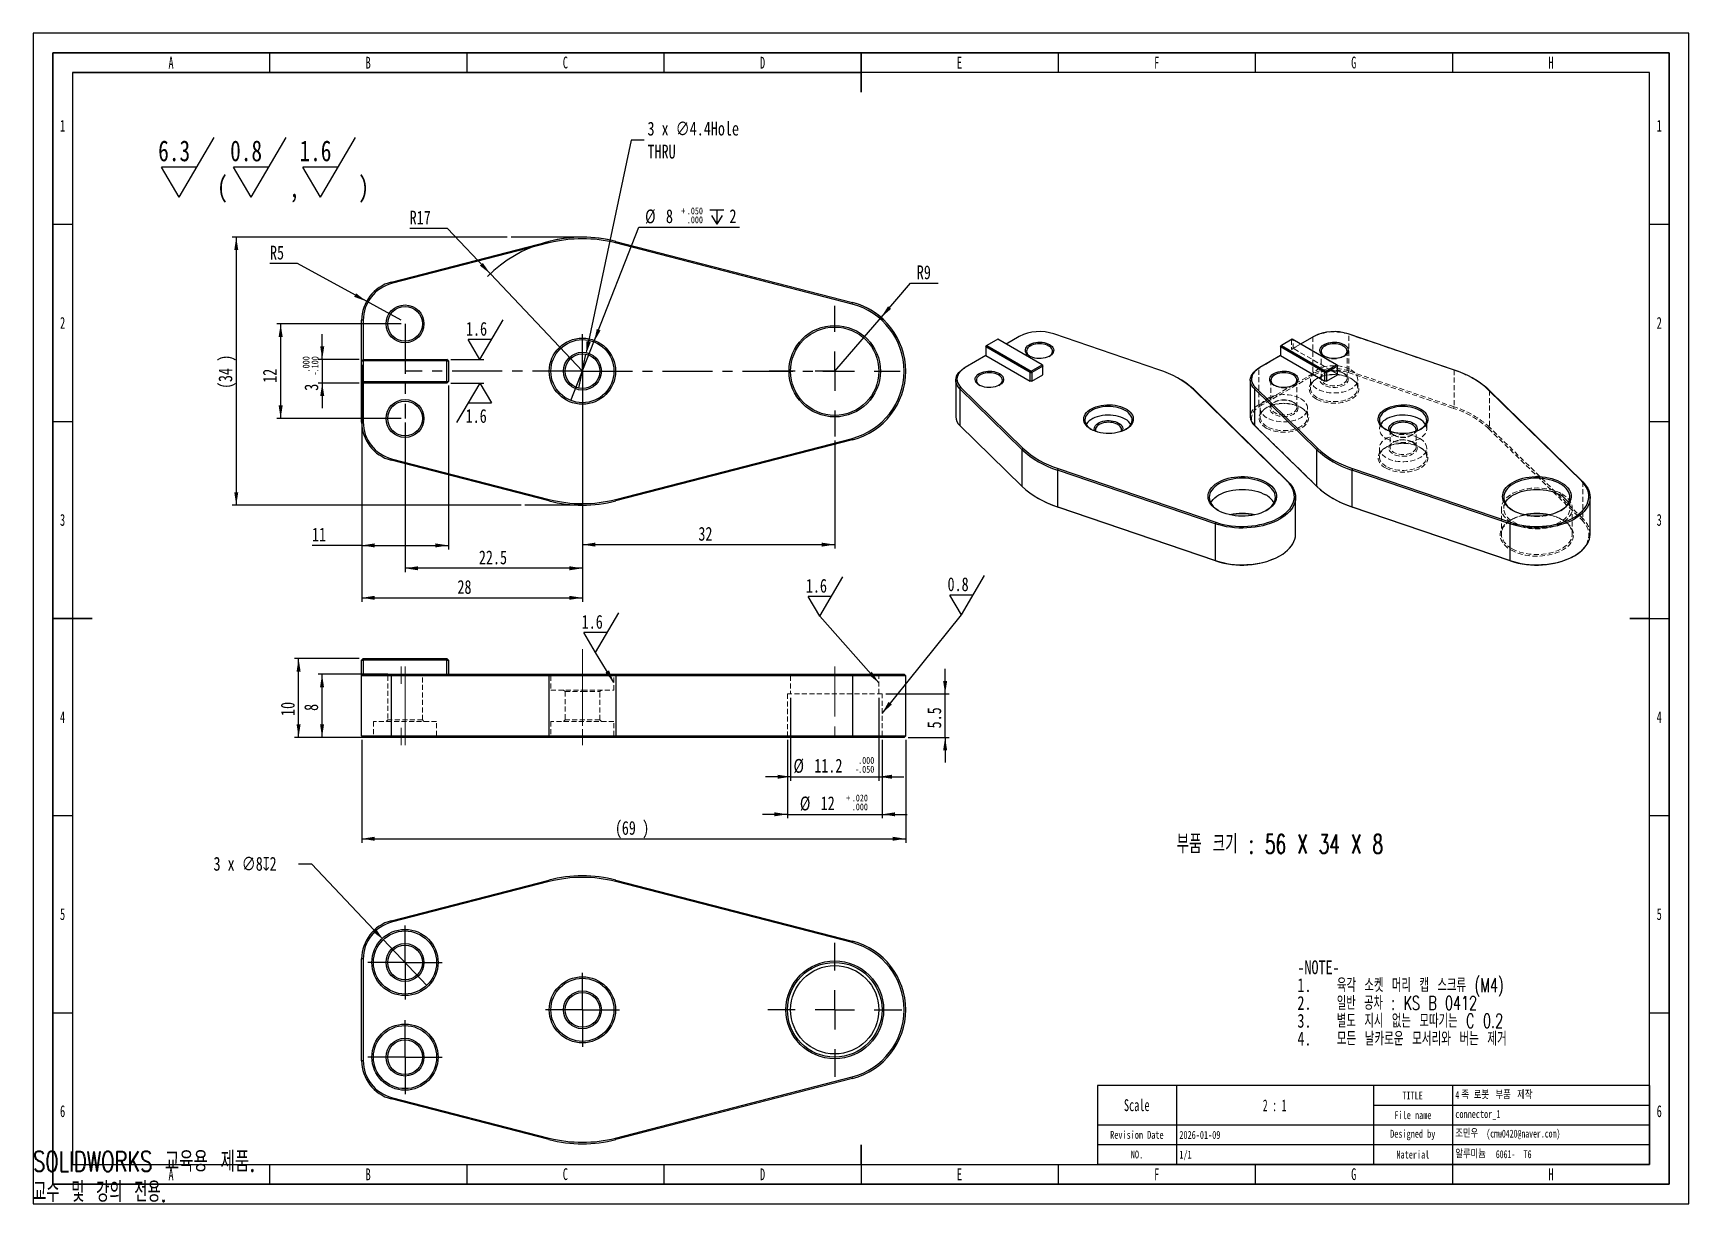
# Model space of a CAD drawing. Header units: millimetres. Extents: x 0 to 420, y 1 to 298.
import ezdxf

# ---------------------------------------------------------------- set-up
doc = ezdxf.new("R2010")
doc.units = ezdxf.units.MM
doc.header["$PDSIZE"] = -1
doc.linetypes.add('CENTERX2', pattern=[20.32, 12.7, -2.54, 2.54, -2.54])
doc.linetypes.add('HIDDEN', pattern=[1.905, 1.27, -0.635])
for name, color, linetype in [('SLD-0', 179, 'Continuous'), ('가는실선', 7, 'Continuous'), ('레이어10', 30, 'Continuous'), ('중심선', 1, 'CENTERX2'), ('치수선', 104, 'Continuous')]:
    doc.layers.add(name, color=color, linetype=linetype)
for name, color, linetype, lineweight in [('도면층1', 4, 'Continuous', 35), ('도면층2', 3, 'Continuous', 25), ('도면층3', 5, 'Continuous', 25)]:
    doc.layers.add(name, color=color, linetype=linetype, lineweight=lineweight)
doc.styles.add('SLDTEXTSTYLE0', font='TXT', dxfattribs={"width": 0.657895, "bigfont": 'bigfont'})
doc.styles.add('SLDTEXTSTYLE1', font='TXT', dxfattribs={"width": 0.75})
doc.styles.add('SLDTEXTSTYLE10', font='TXT', dxfattribs={"width": 0.7, "bigfont": 'bigfont'})
doc.styles.add('SLDTEXTSTYLE11', font='TXT', dxfattribs={"width": 0.645455, "bigfont": 'bigfont'})
doc.styles.add('SLDTEXTSTYLE2', font='TXT', dxfattribs={"width": 0.684211, "bigfont": 'bigfont'})
doc.styles.add('SLDTEXTSTYLE3', font='TXT', dxfattribs={"width": 0.676471, "bigfont": 'bigfont'})
doc.styles.add('SLDTEXTSTYLE4', font='TXT', dxfattribs={"width": 0.694444, "bigfont": 'bigfont'})
doc.styles.add('SLDTEXTSTYLE5', font='TXT', dxfattribs={"width": 0.638186})
doc.styles.add('SLDTEXTSTYLE6', font='TXT', dxfattribs={"width": 0.75, "bigfont": 'bigfont'})
doc.styles.add('SLDTEXTSTYLE7', font='TXT', dxfattribs={"width": 0.605})
doc.styles.add('SLDTEXTSTYLE8', font='TXT', dxfattribs={"width": 0.582911})
doc.dimstyles.new('SLDDIMSTYLE0', dxfattribs={"dimtxt": 3.5, "dimasz": 3.302, "dimexe": 0, "dimexo": 0.0625, "dimgap": 0.875, "dimtad": 1, "dimdec": 3, "dimlfac": 0.5, "dimrnd": 1e-09, "dimzin": 12, "dimdsep": 46, "dimtxsty": 'SLDTEXTSTYLE1', "dimsah": 1, "dimcen": 0.09, "dimadec": 0, "dimazin": 3, "dimtfac": 1, "dimtdec": 3, "dimtofl": 0, "dimtmove": 0, "dimatfit": 3, "dimfxl": 1, "dimfrac": 2, "dimtolj": 1, "dimtzin": 12, "dimarcsym": 0})
doc.dimstyles.new('SLDDIMSTYLE1', dxfattribs={"dimtxt": 3.5, "dimasz": 3.302, "dimexe": 0, "dimexo": 0.0625, "dimgap": 0.875, "dimtad": 0, "dimtih": 1, "dimtoh": 1, "dimdec": 3, "dimlfac": 0.5, "dimrnd": 1e-09, "dimzin": 12, "dimdsep": 46, "dimtxsty": 'SLDTEXTSTYLE1', "dimsah": 1, "dimcen": 0, "dimadec": 0, "dimazin": 3, "dimtfac": 1, "dimtdec": 3, "dimtofl": 0, "dimtmove": 0, "dimatfit": 3, "dimfxl": 1, "dimfrac": 2, "dimtolj": 1, "dimtzin": 12, "dimarcsym": 0})
doc.dimstyles.new('SLDDIMSTYLE2', dxfattribs={"dimtxt": 3.5, "dimasz": 3.302, "dimexe": 0, "dimexo": 0.0625, "dimgap": 0.875, "dimtad": 1, "dimdec": 3, "dimlfac": 0.5, "dimrnd": 1e-09, "dimzin": 12, "dimdsep": 46, "dimtxsty": 'SLDTEXTSTYLE1', "dimsah": 1, "dimcen": 0.09, "dimadec": 0, "dimazin": 3, "dimtol": 1, "dimtm": 0.1, "dimtfac": 1, "dimtdec": 3, "dimtmove": 0, "dimatfit": 0, "dimfxl": 1, "dimfrac": 2, "dimtolj": 1, "dimtzin": 4, "dimarcsym": 0})
doc.dimstyles.new('SLDDIMSTYLE3', dxfattribs={"dimtxt": 3.5, "dimasz": 3.302, "dimexe": 0, "dimexo": 0.0625, "dimgap": 0.875, "dimtad": 0, "dimtih": 1, "dimtoh": 1, "dimdec": 3, "dimlfac": 0.5, "dimrnd": 1e-09, "dimzin": 12, "dimdsep": 46, "dimtxsty": 'SLDTEXTSTYLE1', "dimblk1": 'NONE', "dimsah": 1, "dimcen": 0, "dimadec": 0, "dimazin": 3, "dimtol": 1, "dimtp": 0.05, "dimtfac": 1, "dimtdec": 3, "dimtmove": 0, "dimatfit": 3, "dimldrblk": 'NONE', "dimfxl": 1, "dimfrac": 2, "dimtolj": 1, "dimtzin": 4, "dimarcsym": 0})
doc.dimstyles.new('SLDDIMSTYLE4', dxfattribs={"dimtxt": 3.5, "dimasz": 3.302, "dimexe": 0, "dimexo": 0.0625, "dimgap": 0.875, "dimtad": 0, "dimtih": 1, "dimtoh": 1, "dimdec": 3, "dimlfac": 0.5, "dimrnd": 1e-09, "dimzin": 12, "dimdsep": 46, "dimtxsty": 'SLDTEXTSTYLE1', "dimblk1": 'NONE', "dimsah": 1, "dimcen": 0, "dimadec": 0, "dimazin": 3, "dimtfac": 1, "dimtdec": 3, "dimtmove": 0, "dimatfit": 3, "dimldrblk": 'NONE', "dimfxl": 1, "dimfrac": 2, "dimtolj": 1, "dimtzin": 12, "dimarcsym": 0})
doc.dimstyles.new('SLDDIMSTYLE5', dxfattribs={"dimtxt": 3.5, "dimasz": 3.302, "dimexe": 0, "dimexo": 0.0625, "dimgap": 0.875, "dimtad": 1, "dimdec": 3, "dimlfac": 0.5, "dimrnd": 1e-09, "dimzin": 12, "dimdsep": 46, "dimtxsty": 'SLDTEXTSTYLE1', "dimsah": 1, "dimcen": 0.09, "dimadec": 0, "dimazin": 3, "dimtfac": 1, "dimtdec": 3, "dimtmove": 0, "dimatfit": 0, "dimfxl": 1, "dimfrac": 2, "dimtolj": 1, "dimtzin": 12, "dimarcsym": 0})
doc.dimstyles.new('SLDDIMSTYLE6', dxfattribs={"dimtxt": 3.5, "dimasz": 3.302, "dimexe": 0, "dimexo": 0.0625, "dimgap": 0.875, "dimtad": 1, "dimdec": 3, "dimlfac": 0.5, "dimrnd": 1e-09, "dimzin": 12, "dimdsep": 46, "dimtxsty": 'SLDTEXTSTYLE1', "dimsah": 1, "dimcen": 0.09, "dimadec": 0, "dimazin": 3, "dimtol": 1, "dimtm": 0.05, "dimtfac": 1, "dimtdec": 3, "dimtmove": 0, "dimatfit": 0, "dimfxl": 1, "dimfrac": 2, "dimtolj": 1, "dimtzin": 4, "dimarcsym": 0})
doc.dimstyles.new('SLDDIMSTYLE7', dxfattribs={"dimtxt": 3.5, "dimasz": 3.302, "dimexe": 0, "dimexo": 0.0625, "dimgap": 0.875, "dimtad": 1, "dimdec": 3, "dimlfac": 0.5, "dimrnd": 1e-09, "dimzin": 12, "dimdsep": 46, "dimtxsty": 'SLDTEXTSTYLE1', "dimsah": 1, "dimcen": 0.09, "dimadec": 0, "dimazin": 3, "dimtol": 1, "dimtp": 0.02, "dimtfac": 1, "dimtdec": 3, "dimtmove": 0, "dimatfit": 0, "dimfxl": 1, "dimfrac": 2, "dimtolj": 1, "dimtzin": 4, "dimarcsym": 0})
doc.dimstyles.new('SLDDIMSTYLE8', dxfattribs={"dimtxt": 0.18, "dimasz": 3.302, "dimexe": 0, "dimexo": 0.0625, "dimgap": 0, "dimtad": 0, "dimtih": 1, "dimtoh": 1, "dimdec": 0, "dimrnd": 1e-09, "dimzin": 0, "dimdsep": 46, "dimtxsty": 'Standard', "dimsah": 1, "dimcen": 0.09, "dimadec": 0, "dimazin": 0, "dimtfac": 3.302, "dimtdec": 0, "dimtofl": 0, "dimtmove": 0, "dimatfit": 3, "dimfxl": 1, "dimfrac": 2, "dimtolj": 1, "dimtzin": 0, "dimarcsym": 0})
doc.dimstyles.new('SLDDIMSTYLE9', dxfattribs={"dimtxt": 3.5, "dimasz": 3.302, "dimexe": 0, "dimexo": 0.0625, "dimgap": 0.875, "dimtad": 0, "dimtih": 1, "dimtoh": 1, "dimdec": 3, "dimlfac": 0.5, "dimrnd": 1e-09, "dimzin": 12, "dimdsep": 46, "dimtxsty": 'SLDTEXTSTYLE1', "dimblk1": 'NONE', "dimsah": 1, "dimcen": 0, "dimadec": 0, "dimazin": 3, "dimtfac": 1, "dimtdec": 3, "dimtmove": 0, "dimatfit": 3, "dimldrblk": 'NONE', "dimfxl": 1, "dimfrac": 2, "dimtolj": 1, "dimtzin": 12, "dimarcsym": 0})

msp = doc.modelspace()

# ---------------------------------------------------------------- texts
at = {"color": 7, "linetype": 'Continuous', "char_height": 5.1381, "attachment_point": 1}
for s, insert, style in [('SOLIDWORKS 교육용 제품.', (0, 14.3305), 'SLDTEXTSTYLE10'), ('교수 및 강의 전용.', (0, 6.6234), 'SLDTEXTSTYLE11')]:
    msp.add_mtext(s, dxfattribs=dict(at, insert=insert, style=style))
at = {"layer": 'SLD-0', "color": 7}
for s, insert, char_height, attachment_point, style in [('TITLE', (349.9137, 29.4948), 2, 2, 'SLDTEXTSTYLE5'), ('4', (360.75, 29.6128), 2, 1, 'SLDTEXTSTYLE7'), ('족', (362.2917, 29.61), 2, 1, 'SLDTEXTSTYLE6'), ('로봇', (365.4333, 29.61), 2, 1, 'SLDTEXTSTYLE6'), ('부품', (370.9528, 29.61), 2, 1, 'SLDTEXTSTYLE6'), ('제작', (376.4722, 29.61), 2, 1, 'SLDTEXTSTYLE6'), ('Scale', (279.9563, 27.5432), 3, 2, 'SLDTEXTSTYLE5'), ('File name', (350.0024, 24.5108), 2, 2, 'SLDTEXTSTYLE5'), ('connector_1', (360.75, 24.7888), 2, 1, 'SLDTEXTSTYLE5'), ('Revision Date', (279.9825, 19.5108), 2, 2, 'SLDTEXTSTYLE5'), ('Designed by', (349.9589, 19.7878), 2, 2, 'SLDTEXTSTYLE5'), ('조민우', (360.75, 19.832), 2, 1, 'SLDTEXTSTYLE6'), ('(cmw0420@naver.com)', (368.6222, 19.8348), 2, 1, 'SLDTEXTSTYLE7'), ('NO.', (279.9962, 14.5288), 2, 2, 'SLDTEXTSTYLE5'), ('Material', (349.991, 14.5108), 2, 2, 'SLDTEXTSTYLE5'), ('알루미늄', (360.7639, 14.607), 2, 1, 'SLDTEXTSTYLE6'), ('6061-', (371.025, 14.6098), 2, 1, 'SLDTEXTSTYLE7'), ('T6', (378.0639, 14.607), 2, 1, 'SLDTEXTSTYLE1')]:
    msp.add_mtext(s, dxfattribs=dict(at, insert=insert, char_height=char_height, attachment_point=attachment_point, style=style))
at = {"layer": '가는실선', "attachment_point": 1}
for s, insert, char_height, style in [('부품 크기 : 56 X 34 X 8', (290.0601, 94.6862), 4.7625, 'SLDTEXTSTYLE0'), ('-NOTE-', (320.7007, 62.7735), 3.5, 'SLDTEXTSTYLE1'), ('육각 소켓 머리 캡 스크류 (M4)', (330.7007, 58.2478), 3.5, 'SLDTEXTSTYLE2'), ('1.', (320.7007, 58.2478), 3.5, 'SLDTEXTSTYLE1'), ('2.', (320.7007, 53.7221), 3.5, 'SLDTEXTSTYLE1'), ('일반 공차 : KS B 0412', (330.7007, 53.7221), 3.5, 'SLDTEXTSTYLE3'), ('3.', (320.7007, 49.1964), 3.5, 'SLDTEXTSTYLE1'), ('별도 지시 없는 모따기는 C 0.2', (330.7007, 49.1964), 3.5, 'SLDTEXTSTYLE2'), ('4.', (320.7007, 44.6707), 3.5, 'SLDTEXTSTYLE1'), ('모든 날카로운 모서리와 버는 제거', (330.7007, 44.6707), 3.5, 'SLDTEXTSTYLE4')]:
    msp.add_mtext(s, dxfattribs=dict(at, insert=insert, char_height=char_height, style=style))
at = {"layer": '도면층2', "color": 7}
for s, insert, char_height, attachment_point, style in [('A', (34.986, 291.9922), 3, 2, 'SLDTEXTSTYLE5'), ('B', (84.986, 291.9922), 3, 2, 'SLDTEXTSTYLE5'), ('C', (135.0135, 292.0432), 3, 2, 'SLDTEXTSTYLE5'), ('D', (185.0135, 291.9922), 3, 2, 'SLDTEXTSTYLE5'), ('E', (234.986, 291.9922), 3, 2, 'SLDTEXTSTYLE5'), ('F', (285.008, 291.9922), 3, 2, 'SLDTEXTSTYLE5'), ('G', (334.9916, 292.0432), 3, 2, 'SLDTEXTSTYLE5'), ('H', (385.0135, 291.9922), 3, 2, 'SLDTEXTSTYLE5'), ('1', (7.4784, 275.9982), 3, 2, 'SLDTEXTSTYLE5'), ('1', (412.4784, 275.9982), 3, 2, 'SLDTEXTSTYLE5'), ('2', (7.4784, 225.9982), 3, 2, 'SLDTEXTSTYLE5'), ('2', (412.4784, 225.9982), 3, 2, 'SLDTEXTSTYLE5'), ('3', (7.4784, 176.0237), 3, 2, 'SLDTEXTSTYLE5'), ('3', (412.4784, 176.0237), 3, 2, 'SLDTEXTSTYLE5'), ('4', (7.4784, 125.9922), 3, 2, 'SLDTEXTSTYLE5'), ('4', (412.4784, 125.9922), 3, 2, 'SLDTEXTSTYLE5'), ('5', (7.4784, 76.0177), 3, 2, 'SLDTEXTSTYLE5'), ('5', (412.4784, 76.0177), 3, 2, 'SLDTEXTSTYLE5'), ('6', (7.4784, 26.0237), 3, 2, 'SLDTEXTSTYLE5'), ('2 : 1', (314.9243, 27.4982), 3, 2, 'SLDTEXTSTYLE8'), ('6', (412.4784, 26.0237), 3, 2, 'SLDTEXTSTYLE5'), ('2026-01-09', (290.75, 19.4988), 2, 1, 'SLDTEXTSTYLE5'), ('1/1', (290.75, 14.4988), 2, 1, 'SLDTEXTSTYLE5'), ('A', (34.986, 9.9922), 3, 2, 'SLDTEXTSTYLE5'), ('B', (84.986, 9.9922), 3, 2, 'SLDTEXTSTYLE5'), ('C', (135.0135, 10.0432), 3, 2, 'SLDTEXTSTYLE5'), ('D', (185.0135, 9.9922), 3, 2, 'SLDTEXTSTYLE5'), ('E', (234.986, 9.9922), 3, 2, 'SLDTEXTSTYLE5'), ('F', (285.008, 9.9922), 3, 2, 'SLDTEXTSTYLE5'), ('G', (334.9916, 10.0432), 3, 2, 'SLDTEXTSTYLE5'), ('H', (385.0135, 9.9922), 3, 2, 'SLDTEXTSTYLE5')]:
    msp.add_mtext(s, dxfattribs=dict(at, insert=insert, char_height=char_height, attachment_point=attachment_point, style=style))

# ---------------------------------------------------------------- blocks, each defined once
blk = doc.blocks.new('SW_NOTE_0')
at = {"layer": '가는실선', "color": 0}
for p, q in [((5.31, -7.56), (14.23, 7.56)), ((23.56, -7.56), (32.48, 7.56)), ((41.15, -7.56), (50.07, 7.56)), ((5.31, -7.56), (0.85, 0)), ((9.77, 0), (0.85, 0)), ((23.56, -7.56), (19.1, 0)), ((28.02, 0), (19.1, 0)), ((41.15, -7.56), (36.69, 0)), ((45.61, 0), (36.69, 0))]:
    blk.add_line(p, q, dxfattribs=at)
at = {"layer": '가는실선', "color": 0, "attachment_point": 1, "style": 'SLDTEXTSTYLE1'}
for s, insert, char_height in [('6.3', (0, 6.82), 5.292), ('0.8', (18.25, 6.82), 5.292), ('1.6', (35.84, 6.82), 5.292), ('(', (14.94, -2.3), 5.29), (')', (50.77, -2.3), 5.29), (',', (33.18, -2.3), 5.29)]:
    blk.add_mtext(s, dxfattribs=dict(at, insert=insert, char_height=char_height))
blk = doc.blocks.new('_D')
at = {"layer": '치수선', "transparency": 16777216}
for p, q in [((139.34, 211.24), (139.34, 161.24)), ((94.34, 199.24), (94.34, 161.24)), ((139.34, 162.24), (94.34, 162.24))]:
    blk.add_line(p, q, dxfattribs=at)
for points in [[(94.34, 162.24), (97.64, 161.73), (97.64, 162.75)], [(139.34, 162.24), (136.04, 162.75), (136.04, 161.73)]]:
    blk.add_solid(points, dxfattribs=at)
at = {"layer": '치수선', "transparency": 16777216, "insert": (113.07, 166.75), "char_height": 3.5, "attachment_point": 1, "style": 'SLDTEXTSTYLE1'}
blk.add_mtext('22.5', dxfattribs=at)
blk = doc.blocks.new('_D_1')
at = {"layer": '레이어10', "transparency": 16777216}
for p, q in [((120.23, 246.24), (50.53, 246.24)), ((51.53, 246.24), (51.53, 178.24)), ((123.77, 178.24), (50.53, 178.24))]:
    blk.add_line(p, q, dxfattribs=at)
for points in [[(51.53, 246.24), (51.02, 242.94), (52.04, 242.94)], [(51.53, 178.24), (52.04, 181.54), (51.02, 181.54)]]:
    blk.add_solid(points, dxfattribs=at)
at = {"layer": '레이어10', "transparency": 16777216, "char_height": 3.5, "attachment_point": 1, "rotation": 90, "style": 'SLDTEXTSTYLE1'}
for s, insert in [(')', (47.02, 214.65)), ('34', (47.02, 209.48)), ('(', (47.02, 207.76))]:
    blk.add_mtext(s, dxfattribs=dict(at, insert=insert))
blk = doc.blocks.new('_D_2')
at = {"layer": '치수선', "transparency": 16777216}
for p, q in [((105.11, 248.44), (95.52, 248.44)), ((115.98, 236.94), (105.11, 248.44)), ((139.34, 212.24), (115.98, 236.94))]:
    blk.add_line(p, q, dxfattribs=at)
blk.add_arc((139.34, 212.24), 34, 77.2072, 135.0746, dxfattribs=at)
blk.add_solid([(115.98, 236.94), (114.08, 239.69), (113.34, 239)], dxfattribs=at)
at = {"layer": '치수선', "transparency": 16777216, "insert": (95.52, 252.95), "char_height": 3.5, "attachment_point": 1, "style": 'SLDTEXTSTYLE1'}
blk.add_mtext('R17', dxfattribs=at)
blk = doc.blocks.new('_D_3')
at = {"layer": '치수선', "transparency": 16777216}
for p, q in [((215.09, 225.87), (222.58, 234.55)), ((222.58, 234.55), (229.58, 234.55)), ((203.34, 212.24), (215.09, 225.87))]:
    blk.add_line(p, q, dxfattribs=at)
blk.add_arc((203.34, 212.24), 18, 46.0551, 72.3427, dxfattribs=at)
blk.add_solid([(215.09, 225.87), (217.63, 228.04), (216.86, 228.7)], dxfattribs=at)
at = {"layer": '치수선', "transparency": 16777216, "insert": (224.16, 239.07), "char_height": 3.5, "attachment_point": 1, "style": 'SLDTEXTSTYLE1'}
blk.add_mtext('R9', dxfattribs=at)
blk = doc.blocks.new('_D_4')
at = {"layer": '치수선', "transparency": 16777216}
for p, q in [((139.34, 211.24), (139.34, 167.24)), ((203.34, 194.64), (203.34, 167.24)), ((139.34, 168.24), (203.34, 168.24))]:
    blk.add_line(p, q, dxfattribs=at)
for points in [[(139.34, 168.24), (142.64, 167.73), (142.64, 168.75)], [(203.34, 168.24), (200.04, 168.75), (200.04, 167.73)]]:
    blk.add_solid(points, dxfattribs=at)
at = {"layer": '치수선', "transparency": 16777216, "insert": (168.75, 172.75), "char_height": 3.5, "attachment_point": 1, "style": 'SLDTEXTSTYLE1'}
blk.add_mtext('32', dxfattribs=at)
blk = doc.blocks.new('_D_5')
at = {"layer": '치수선', "transparency": 16777216}
for p, q in [((83.34, 213.84), (83.34, 153.75)), ((139.34, 211.24), (139.34, 153.75)), ((83.34, 154.75), (139.34, 154.75))]:
    blk.add_line(p, q, dxfattribs=at)
for points in [[(83.34, 154.75), (86.64, 154.24), (86.64, 155.25)], [(139.34, 154.75), (136.04, 155.25), (136.04, 154.24)]]:
    blk.add_solid(points, dxfattribs=at)
at = {"layer": '치수선', "transparency": 16777216, "insert": (107.63, 159.26), "char_height": 3.5, "attachment_point": 1, "style": 'SLDTEXTSTYLE1'}
blk.add_mtext('28', dxfattribs=at)
blk = doc.blocks.new('_D_6')
at = {"layer": '치수선', "transparency": 16777216}
for p, q in [((93.34, 224.24), (61.79, 224.24)), ((62.79, 224.24), (62.79, 200.24)), ((93.34, 200.24), (61.79, 200.24))]:
    blk.add_line(p, q, dxfattribs=at)
for points in [[(62.79, 224.24), (62.28, 220.94), (63.3, 220.94)], [(62.79, 200.24), (63.3, 203.54), (62.28, 203.54)]]:
    blk.add_solid(points, dxfattribs=at)
at = {"layer": '치수선', "transparency": 16777216, "insert": (58.28, 209.28), "char_height": 3.5, "attachment_point": 1, "rotation": 90, "style": 'SLDTEXTSTYLE1'}
blk.add_mtext('12', dxfattribs=at)
blk = doc.blocks.new('_D_7')
at = {"layer": '치수선', "transparency": 16777216}
for p, q in [((73.34, 215.24), (73.34, 221.59)), ((82.74, 215.24), (72.34, 215.24)), ((73.34, 215.24), (73.34, 209.24)), ((82.74, 209.24), (72.34, 209.24)), ((73.34, 209.24), (73.34, 202.89))]:
    blk.add_line(p, q, dxfattribs=at)
for points in [[(73.34, 215.24), (73.85, 218.54), (72.83, 218.54)], [(73.34, 209.24), (72.83, 205.94), (73.85, 205.94)]]:
    blk.add_solid(points, dxfattribs=at)
at = {"layer": '치수선', "transparency": 16777216, "attachment_point": 1, "rotation": 90, "style": 'SLDTEXTSTYLE1'}
for s, insert, char_height in [('.000', (68.36, 211.93), 1.75), ('.100', (70.62, 211.93), 1.75), ('-', (70.62, 211.15), 1.75), ('3', (68.83, 207.27), 3.5)]:
    blk.add_mtext(s, dxfattribs=dict(at, insert=insert, char_height=char_height))
blk = doc.blocks.new('_D_8')
at = {"layer": '치수선', "transparency": 16777216}
for p, q in [((83.34, 208.64), (83.34, 167.04)), ((105.34, 208.64), (105.34, 167.04)), ((83.34, 168.04), (70.75, 168.04)), ((83.34, 168.04), (105.34, 168.04))]:
    blk.add_line(p, q, dxfattribs=at)
for points in [[(83.34, 168.04), (86.64, 167.53), (86.64, 168.55)], [(105.34, 168.04), (102.04, 168.55), (102.04, 167.53)]]:
    blk.add_solid(points, dxfattribs=at)
at = {"layer": '치수선', "transparency": 16777216, "insert": (70.75, 172.55), "char_height": 3.5, "attachment_point": 1, "style": 'SLDTEXTSTYLE1'}
blk.add_mtext('11', dxfattribs=at)
blk = doc.blocks.new('_D_9')
at = {"layer": '치수선', "transparency": 16777216}
for p, q in [((67.09, 239.55), (60.08, 239.55)), ((84.57, 229.96), (67.09, 239.55)), ((93.34, 225.15), (84.57, 229.96))]:
    blk.add_line(p, q, dxfattribs=at)
blk.add_solid([(84.57, 229.96), (81.92, 231.99), (81.43, 231.1)], dxfattribs=at)
at = {"layer": '치수선', "transparency": 16777216, "insert": (60.08, 244.07), "char_height": 3.5, "attachment_point": 1, "style": 'SLDTEXTSTYLE1'}
blk.add_mtext('R5', dxfattribs=at)
blk = doc.blocks.new('SW_SYMBOL_HOLE_DEPTH')
at = {"layer": '치수선', "color": 0}
for p, q in [((0, 875), (800, 875)), ((100, 555), (400, 75)), ((400, 875), (400, 75)), ((700, 555), (400, 75))]:
    blk.add_line(p, q, dxfattribs=at)
blk = doc.blocks.new('_D_10')
at = {"layer": '치수선', "transparency": 16777216}
for p, q in [((142.26, 219.68), (153.65, 248.75)), ((153.65, 248.75), (179.22, 248.75)), ((136.42, 204.79), (142.26, 219.68))]:
    blk.add_line(p, q, dxfattribs=at)
blk.add_solid([(142.26, 219.68), (143.94, 222.57), (142.99, 222.94)], dxfattribs=at)
at = {"layer": '치수선', "transparency": 16777216, "xscale": 0.004470703125, "yscale": 0.004470703125, "zscale": 0.004470703125}
blk.add_blockref('SW_SYMBOL_HOLE_DEPTH', (171.63, 249.23), dxfattribs=at)
at = {"layer": '치수선', "transparency": 16777216, "attachment_point": 1, "style": 'SLDTEXTSTYLE1'}
for s, insert, char_height in [('%%c', (155.24, 253.26), 3.5), ('8', (160.52, 253.31), 3.5), ('+', (164.4, 253.78), 1.75), ('.050', (165.81, 253.78), 1.75), ('2', (176.63, 253.31), 3.5), ('.000', (165.81, 251.52), 1.75)]:
    blk.add_mtext(s, dxfattribs=dict(at, insert=insert, char_height=char_height))
blk = doc.blocks.new('_None')
blk = doc.blocks.new('_D_11')
at = {"layer": 'Defpoints', "color": 0, "transparency": 16777216}
for p in [(140.24, 216.54), (138.43, 207.93)]:
    blk.add_point(p, dxfattribs=at)
at = {"layer": '치수선', "color": 0, "lineweight": -2, "transparency": 16777216}
for p, q in [((151.66, 270.87), (140.92, 219.77)), ((154.97, 270.87), (151.66, 270.87)), ((138.43, 207.93), (140.24, 216.54))]:
    blk.add_line(p, q, dxfattribs=at)
at = {"layer": '치수선', "color": 0, "transparency": 16777216}
blk.add_solid([(140.38, 219.89), (141.46, 219.66), (140.24, 216.54)], dxfattribs=at)
at = {"layer": '치수선', "color": 0, "transparency": 16777216, "insert": (155.84, 275.53), "char_height": 3.5, "attachment_point": 1, "style": 'SLDTEXTSTYLE1'}
blk.add_mtext('\\A1;3 x ∅4.4Hole \\PTHRU', dxfattribs=at)
blk = doc.blocks.new('SW_CENTERMARKSYMBOL_0')
at = {"layer": '중심선', "color": 0}
for p, q in [((0, 5), (0, 9.4)), ((0, 0), (0, 5)), ((-5, 0), (-9.4, 0)), ((0, 0), (-5, 0)), ((0, 0), (0, -5)), ((0, 0), (5, 0)), ((5, 0), (9.4, 0)), ((0, -5), (0, -9.4))]:
    blk.add_line(p, q, dxfattribs=at)
blk = doc.blocks.new('SW_CENTERMARKSYMBOL_1')
at = {"layer": '중심선', "color": 0}
for p, q in [((0, 10), (0, 16.6)), ((0, 0), (0, 5)), ((-10, 0), (-16.6, 0)), ((0, 0), (-5, 0)), ((0, 0), (0, -5)), ((0, 0), (5, 0)), ((10, 0), (16.6, 0)), ((0, -10), (0, -16.6))]:
    blk.add_line(p, q, dxfattribs=at)
blk = doc.blocks.new('SW_SFSYMBOL_0')
at = {"layer": '가는실선', "color": 0}
for p, q in [((3.51, -5), (9.41, 5)), ((3.51, -5), (0.56, 0)), ((6.46, 0), (0.56, 0)), ((-3.85, -5), (4.51, -5))]:
    blk.add_line(p, q, dxfattribs=at)
at = {"layer": '가는실선', "color": 0, "insert": (0, 4.51), "char_height": 3.5, "attachment_point": 1, "style": 'SLDTEXTSTYLE1'}
blk.add_mtext('1.6', dxfattribs=at)
blk = doc.blocks.new('SW_SFSYMBOL_1')
at = {"layer": '가는실선', "color": 0}
for p, q in [((-3.77, 11.11), (4.6, 11.11)), ((3.6, 11.11), (-2.3, 1.11)), ((3.6, 11.11), (6.55, 6.11)), ((0.65, 6.11), (6.55, 6.11))]:
    blk.add_line(p, q, dxfattribs=at)
at = {"layer": '가는실선', "color": 0, "insert": (0, 4.51), "char_height": 3.5, "attachment_point": 1, "style": 'SLDTEXTSTYLE1'}
blk.add_mtext('1.6', dxfattribs=at)
blk = doc.blocks.new('_D_12')
at = {"layer": '치수선', "transparency": 16777216}
for p, q in [((89.94, 135.35), (72.29, 135.35)), ((73.29, 119.35), (73.29, 135.35)), ((89.94, 119.35), (72.29, 119.35))]:
    blk.add_line(p, q, dxfattribs=at)
for points in [[(73.29, 135.35), (72.78, 132.05), (73.8, 132.05)], [(73.29, 119.35), (73.8, 122.66), (72.78, 122.66)]]:
    blk.add_solid(points, dxfattribs=at)
at = {"layer": '치수선', "transparency": 16777216, "insert": (68.78, 126.06), "char_height": 3.5, "attachment_point": 1, "rotation": 90, "style": 'SLDTEXTSTYLE1'}
blk.add_mtext('8', dxfattribs=at)
blk = doc.blocks.new('_D_13')
at = {"layer": '레이어10', "transparency": 16777216}
for p, q in [((82.74, 139.35), (66.34, 139.35)), ((67.34, 119.35), (67.34, 139.35)), ((89.94, 119.35), (66.34, 119.35))]:
    blk.add_line(p, q, dxfattribs=at)
for points in [[(67.34, 139.35), (66.83, 136.05), (67.85, 136.05)], [(67.34, 119.35), (67.85, 122.66), (66.83, 122.66)]]:
    blk.add_solid(points, dxfattribs=at)
at = {"layer": '레이어10', "transparency": 16777216, "insert": (62.83, 124.77), "char_height": 3.5, "attachment_point": 1, "rotation": 90, "style": 'SLDTEXTSTYLE1'}
blk.add_mtext('10', dxfattribs=at)
blk = doc.blocks.new('_D_14')
at = {"layer": '레이어10', "transparency": 16777216}
for p, q in [((83.34, 118.75), (83.34, 92.62)), ((221.34, 118.75), (221.34, 92.62)), ((83.34, 93.62), (221.34, 93.62))]:
    blk.add_line(p, q, dxfattribs=at)
for points in [[(83.34, 93.62), (86.64, 93.12), (86.64, 94.13)], [(221.34, 93.62), (218.04, 94.13), (218.04, 93.12)]]:
    blk.add_solid(points, dxfattribs=at)
at = {"layer": '레이어10', "transparency": 16777216, "char_height": 3.5, "attachment_point": 1, "style": 'SLDTEXTSTYLE1'}
for s, insert in [('(', (147.61, 98.13)), ('69', (149.33, 98.13)), (')', (154.5, 98.13))]:
    blk.add_mtext(s, dxfattribs=dict(at, insert=insert))
blk = doc.blocks.new('_D_15')
at = {"layer": '치수선', "transparency": 16777216}
for p, q in [((192.14, 129.35), (192.14, 108.35)), ((214.54, 129.35), (214.54, 108.35)), ((192.14, 109.35), (185.79, 109.35)), ((192.14, 109.35), (214.54, 109.35)), ((214.54, 109.35), (220.89, 109.35))]:
    blk.add_line(p, q, dxfattribs=at)
for points in [[(192.14, 109.35), (188.84, 109.86), (188.84, 108.85)], [(214.54, 109.35), (217.84, 108.85), (217.84, 109.86)]]:
    blk.add_solid(points, dxfattribs=at)
at = {"layer": '치수선', "transparency": 16777216, "attachment_point": 1, "style": 'SLDTEXTSTYLE1'}
for s, insert, char_height in [('%%c', (192.88, 113.86), 3.5), ('11.2', (198.15, 113.92), 3.5), ('.000', (209.27, 114.38), 1.75), ('-', (208.5, 112.12), 1.75), ('.050', (209.27, 112.12), 1.75)]:
    blk.add_mtext(s, dxfattribs=dict(at, insert=insert, char_height=char_height))
blk = doc.blocks.new('_D_16')
at = {"layer": '치수선', "transparency": 16777216}
for p, q in [((191.34, 118.75), (191.34, 98.82)), ((215.34, 118.75), (215.34, 98.82)), ((191.34, 99.82), (184.99, 99.82)), ((191.34, 99.82), (215.34, 99.82)), ((215.34, 99.82), (221.69, 99.82))]:
    blk.add_line(p, q, dxfattribs=at)
for points in [[(191.34, 99.82), (188.04, 100.33), (188.04, 99.32)], [(215.34, 99.82), (218.64, 99.32), (218.64, 100.33)]]:
    blk.add_solid(points, dxfattribs=at)
at = {"layer": '치수선', "transparency": 16777216, "attachment_point": 1, "style": 'SLDTEXTSTYLE1'}
for s, insert, char_height in [('%%c', (194.5, 104.33), 3.5), ('12', (199.77, 104.39), 3.5), ('+', (206.24, 104.85), 1.75), ('.020', (207.65, 104.85), 1.75), ('.000', (207.65, 102.59), 1.75)]:
    blk.add_mtext(s, dxfattribs=dict(at, insert=insert, char_height=char_height))
blk = doc.blocks.new('_D_17')
at = {"layer": '치수선', "transparency": 16777216}
for p, q in [((231.34, 130.35), (231.34, 136.7)), ((216.34, 130.35), (232.34, 130.35)), ((231.34, 119.35), (231.34, 130.35)), ((221.94, 119.35), (232.34, 119.35)), ((231.34, 119.35), (231.34, 113))]:
    blk.add_line(p, q, dxfattribs=at)
for points in [[(231.34, 130.35), (231.85, 133.66), (230.83, 133.66)], [(231.34, 119.35), (230.83, 116.05), (231.85, 116.05)]]:
    blk.add_solid(points, dxfattribs=at)
at = {"layer": '치수선', "transparency": 16777216, "insert": (226.83, 121.62), "char_height": 3.5, "attachment_point": 1, "rotation": 90, "style": 'SLDTEXTSTYLE1'}
blk.add_mtext('5.5', dxfattribs=at)
blk = doc.blocks.new('SW_SFSYMBOL_2')
at = {"layer": '가는실선', "color": 0}
for p, q in [((0, 0), (5.9, 10)), ((0, 0), (-2.95, 5)), ((2.95, 5), (-2.95, 5))]:
    blk.add_line(p, q, dxfattribs=at)
at = {"layer": '가는실선', "color": 0, "insert": (-3.51, 9.51), "char_height": 3.5, "attachment_point": 1, "style": 'SLDTEXTSTYLE1'}
blk.add_mtext('0.8', dxfattribs=at)
blk = doc.blocks.new('SW_SFSYMBOL_3')
at = {"layer": '가는실선', "color": 0}
for p, q in [((0, 0), (5.9, 10)), ((0, 0), (-2.95, 5)), ((2.95, 5), (-2.95, 5))]:
    blk.add_line(p, q, dxfattribs=at)
at = {"layer": '가는실선', "color": 0, "insert": (-3.51, 9.51), "char_height": 3.5, "attachment_point": 1, "style": 'SLDTEXTSTYLE1'}
blk.add_mtext('1.6', dxfattribs=at)
blk = doc.blocks.new('SW_SFSYMBOL_4')
at = {"layer": '가는실선', "color": 0}
for p, q in [((0, 0), (5.9, 10)), ((0, 0), (-2.95, 5)), ((2.95, 5), (-2.95, 5))]:
    blk.add_line(p, q, dxfattribs=at)
at = {"layer": '가는실선', "color": 0, "insert": (-3.51, 9.51), "char_height": 3.5, "attachment_point": 1, "style": 'SLDTEXTSTYLE1'}
blk.add_mtext('1.6', dxfattribs=at)
blk = doc.blocks.new('_D_18')
at = {"layer": 'Defpoints', "color": 0, "transparency": 16777216}
for p in [(88.83, 68.03), (99.85, 56.43)]:
    blk.add_point(p, dxfattribs=at)
at = {"layer": '치수선', "color": 0, "lineweight": -2, "transparency": 16777216}
for p, q in [((67.28, 87.25), (70.59, 87.25)), ((70.59, 87.25), (86.55, 70.43)), ((99.85, 56.43), (88.83, 68.03))]:
    blk.add_line(p, q, dxfattribs=at)
at = {"layer": '치수선', "color": 0, "transparency": 16777216}
blk.add_solid([(86.95, 70.81), (86.16, 70.05), (88.83, 68.03)], dxfattribs=at)
at = {"layer": '치수선', "color": 0, "transparency": 16777216, "insert": (45.76, 89.03), "char_height": 3.5, "attachment_point": 1, "style": 'SLDTEXTSTYLE1'}
blk.add_mtext('\\A1;3 x ∅8{\\fGDT|b0|i0|c0|p2;x}2', dxfattribs=at)
blk = doc.blocks.new('SW_CENTERMARKSYMBOL_2')
at = {"layer": '중심선', "color": 0}
for p, q in [((0, 5), (0, 9.4)), ((0, 0), (0, 5)), ((-5, 0), (-9.4, 0)), ((0, 0), (-5, 0)), ((0, 0), (0, -5)), ((0, 0), (5, 0)), ((5, 0), (9.4, 0)), ((0, -5), (0, -9.4))]:
    blk.add_line(p, q, dxfattribs=at)
blk = doc.blocks.new('SW_CENTERMARKSYMBOL_3')
at = {"layer": '중심선', "color": 0}
for p, q in [((0, 5), (0, 9.4)), ((0, 0), (0, 5)), ((-5, 0), (-9.4, 0)), ((0, 0), (-5, 0)), ((0, 0), (0, -5)), ((0, 0), (5, 0)), ((5, 0), (9.4, 0)), ((0, -5), (0, -9.4))]:
    blk.add_line(p, q, dxfattribs=at)
blk = doc.blocks.new('SW_CENTERMARKSYMBOL_4')
at = {"layer": '중심선', "color": 0}
for p, q in [((0, 5), (0, 9.4)), ((0, 0), (0, 5)), ((-5, 0), (-9.4, 0)), ((0, 0), (-5, 0)), ((0, 0), (0, -5)), ((0, 0), (5, 0)), ((5, 0), (9.4, 0)), ((0, -5), (0, -9.4))]:
    blk.add_line(p, q, dxfattribs=at)
blk = doc.blocks.new('SW_CENTERMARKSYMBOL_5')
at = {"layer": '중심선', "color": 0}
for p, q in [((0, 10), (0, 17)), ((0, 0), (0, 5)), ((-10, 0), (-17, 0)), ((0, 0), (-5, 0)), ((0, 0), (0, -5)), ((0, 0), (5, 0)), ((10, 0), (17, 0)), ((0, -10), (0, -17))]:
    blk.add_line(p, q, dxfattribs=at)

# ---------------------------------------------------------------- dimensions: what is measured, and where the dimension line sits
at = {"layer": '레이어10'}
dim = msp.add_linear_dim(base=(51.5289, 178.237), p1=(121.2254, 246.237), p2=(124.7657, 178.237), angle=90, text='(<>)', dimstyle='SLDDIMSTYLE0', dxfattribs=at)
dim.commit()
dim.dimension.update_dxf_attribs({"geometry": '_D_1', "text_midpoint": (51.5289, 212.0627), "dimtype": 160})
dim = msp.add_linear_dim(base=(67.3371, 139.353), p1=(90.9371, 119.353), p2=(83.7371, 139.353), angle=90, dimstyle='SLDDIMSTYLE5', dxfattribs=at)
dim.commit()
dim.dimension.update_dxf_attribs({"geometry": '_D_13', "text_midpoint": (67.3371, 127.353), "dimtype": 160})
dim = msp.add_linear_dim(base=(221.3371, 93.6232), p1=(83.3371, 119.753), p2=(221.3371, 119.753), text='(<>)', dimstyle='SLDDIMSTYLE0', dxfattribs=at)
dim.commit()
dim.dimension.update_dxf_attribs({"geometry": '_D_14', "text_midpoint": (151.9136, 93.6232), "dimtype": 160})
at = {"layer": '치수선'}
for p1, p2, text, dimstyle, picture, middle in [((138.4317, 207.9312), (140.2425, 216.5429), '3 x <>Hole \\PTHRU', 'SLDDIMSTYLE4', '_D_11', (169.623, 270.8666)), ((136.4168, 204.7891), (142.2574, 219.685), '<> {\\fGDT;x}2', 'SLDDIMSTYLE3', '_D_10', (167.2286, 251.5512)), ((99.8457, 56.4318), (88.8285, 68.0344), '3 x <>{\\fGDT|b0|i0|c0|p2;x}2', 'SLDDIMSTYLE9', '_D_18', (56.0861, 87.2463))]:
    dim = msp.add_diameter_dim_2p(p1=p1, p2=p2, text=text, dimstyle=dimstyle, dxfattribs=at)
    dim.commit()
    dim.dimension.update_dxf_attribs({"geometry": picture, "text_midpoint": middle, "dimtype": 163})
for center, mpoint, picture, middle in [((139.3371, 212.237), (115.9805, 236.9447), '_D_2', (99.5227, 251.2185)), ((93.3371, 225.147), (84.5709, 229.9588), '_D_9', (62.7929, 242.332)), ((203.3371, 212.237), (215.0904, 225.8701), '_D_3', (226.8741, 237.3318))]:
    dim = msp.add_radius_dim(center=center, mpoint=mpoint, dimstyle='SLDDIMSTYLE1', dxfattribs=at)
    dim.commit()
    dim.dimension.update_dxf_attribs({"geometry": picture, "text_midpoint": middle, "dimtype": 164})
for base, p1, p2, dimstyle, picture, middle in [((62.7929, 200.237), (94.3371, 224.237), (94.3371, 200.237), 'SLDDIMSTYLE0', '_D_6', (62.7929, 211.8637)), ((73.3371, 209.237), (83.7371, 215.237), (83.7371, 209.237), 'SLDDIMSTYLE2', '_D_7', (73.3371, 211.8637)), ((73.2871, 135.353), (90.9371, 119.353), (90.9371, 135.353), 'SLDDIMSTYLE5', '_D_12', (73.2871, 127.353)), ((231.3371, 130.353), (220.9371, 119.353), (215.3371, 130.353), 'SLDDIMSTYLE5', '_D_17', (231.3371, 124.853))]:
    dim = msp.add_linear_dim(base=base, p1=p1, p2=p2, angle=90, dimstyle=dimstyle, dxfattribs=at)
    dim.commit()
    dim.dimension.update_dxf_attribs({"geometry": picture, "text_midpoint": middle, "dimtype": 160})
for base, p1, p2, picture, middle in [((139.3371, 154.7465), (83.3371, 214.837), (139.3371, 212.237), '_D_5', (110.2202, 154.7465)), ((94.3371, 162.237), (139.3371, 212.237), (94.3371, 200.237), '_D', (117.5991, 162.237)), ((203.3371, 168.237), (139.3371, 212.237), (203.3371, 195.637), '_D_4', (171.3371, 168.237)), ((105.3371, 168.037), (83.3371, 209.637), (105.3371, 209.637), '_D_8', (73.3371, 168.037))]:
    dim = msp.add_linear_dim(base=base, p1=p1, p2=p2, dimstyle='SLDDIMSTYLE0', dxfattribs=at)
    dim.commit()
    dim.dimension.update_dxf_attribs({"geometry": picture, "text_midpoint": middle, "dimtype": 160})
for base, p1, p2, dimstyle, picture, middle in [((214.5371, 109.353), (192.1371, 130.353), (214.5371, 130.353), 'SLDDIMSTYLE6', '_D_15', (203.3371, 109.353)), ((215.3371, 99.8232), (191.3371, 119.753), (215.3371, 119.753), 'SLDDIMSTYLE7', '_D_16', (203.3371, 99.8232))]:
    dim = msp.add_linear_dim(base=base, p1=p1, p2=p2, text='%%c<>', dimstyle=dimstyle, dxfattribs=at)
    dim.commit()
    dim.dimension.update_dxf_attribs({"geometry": picture, "text_midpoint": middle, "dimtype": 160})

# ---------------------------------------------------------------- linework, layer by layer
at = {"layer": 'SLD-0', "color": 7}
for p, q in [((420, 298), (0, 298)), ((0, 298), (0, 1)), ((420, 1), (420, 298)), ((0, 1), (420, 1))]:
    msp.add_line(p, q, dxfattribs=at)
at = {"layer": '가는실선', "linetype": 'Continuous', "lineweight": 25}
for p, q in [((90.8371, 234.8294), (130.8371, 245.1574)), ((130.9371, 244.7701), (90.9371, 234.4421)), ((130.9371, 244.7701), (130.8371, 245.1574)), ((147.7371, 244.7701), (147.8371, 245.1574)), ((207.7371, 229.2782), (147.7371, 244.7701)), ((147.8371, 245.1574), (207.8371, 229.6655)), ((90.9371, 234.4421), (90.8371, 234.8294)), ((207.7371, 229.2782), (207.8371, 229.6655)), ((83.7371, 225.147), (83.3371, 225.147)), ((83.3371, 214.837), (83.3371, 225.147)), ((83.7371, 225.147), (83.7371, 215.237)), ((241.7068, 218.3804), (241.9189, 218.7478)), ((241.7068, 218.6253), (241.9189, 218.7478)), ((241.7068, 218.6253), (241.7068, 218.3804)), ((244.6766, 220.3398), (241.9189, 218.7478)), ((241.9189, 218.7478), (253.1619, 212.2574)), ((255.9196, 213.8494), (244.6766, 220.3398)), ((250.1443, 221.0466), (246.7983, 219.115)), ((285.5826, 212.6039), (258.8922, 221.6881)), ((316.4157, 218.3804), (316.6278, 218.7478)), ((316.4157, 218.6253), (316.6278, 218.7478)), ((316.4157, 218.6253), (316.4157, 218.3804)), ((319.3855, 220.3398), (316.6278, 218.7478)), ((316.6278, 218.7478), (327.8708, 212.2574)), ((330.6285, 213.8494), (319.3855, 220.3398)), ((324.8532, 221.0466), (321.5072, 219.115)), ((360.2915, 212.6039), (333.6011, 221.6881)), ((83.3371, 214.837), (83.7371, 215.237)), ((83.3371, 209.637), (83.3371, 214.837)), ((83.3371, 214.837), (83.7371, 214.837)), ((83.7371, 214.837), (83.7371, 215.237)), ((83.7371, 215.237), (104.9371, 215.237)), ((104.9371, 214.837), (83.7371, 214.837)), ((83.7371, 214.837), (83.7371, 209.637)), ((104.9371, 214.837), (104.9371, 215.237)), ((105.3371, 214.837), (104.9371, 215.237)), ((104.9371, 214.837), (105.3371, 214.837)), ((104.9371, 209.637), (104.9371, 214.837)), ((105.3371, 214.837), (105.3371, 209.637)), ((241.7068, 216.1757), (236.4512, 213.1418)), ((252.9498, 211.89), (241.7068, 218.3804)), ((241.7068, 218.3804), (241.7068, 216.1757)), ((241.7068, 216.1757), (252.9498, 209.6853)), ((316.4157, 216.1757), (311.1601, 213.1418)), ((327.6587, 211.89), (316.4157, 218.3804)), ((316.4157, 218.3804), (316.4157, 216.1757)), ((316.4157, 216.1757), (327.6587, 209.6853)), ((236.2391, 213.0193), (236.4512, 213.1418)), ((252.9498, 211.89), (253.1619, 212.2574)), ((252.9498, 211.89), (253.374, 211.89)), ((252.9498, 209.6853), (252.9498, 211.89)), ((253.1619, 212.2574), (255.9196, 213.8494)), ((253.1619, 212.2574), (253.374, 211.89)), ((256.1318, 213.482), (253.374, 211.89)), ((253.374, 211.89), (253.374, 209.6853)), ((253.374, 209.6853), (256.1318, 211.2773)), ((255.9196, 213.8494), (256.1318, 213.482)), ((255.9196, 213.8494), (256.1318, 213.7269)), ((256.1318, 213.482), (256.1318, 213.7269)), ((256.1318, 211.2773), (256.1318, 213.482)), ((290.8183, 210.2346), (290.6061, 210.3572)), ((310.948, 213.0193), (311.1601, 213.1418)), ((327.6587, 211.89), (327.8708, 212.2574)), ((327.6587, 211.89), (328.0829, 211.89)), ((327.6587, 209.6853), (327.6587, 211.89)), ((327.8708, 212.2574), (330.6285, 213.8494)), ((327.8708, 212.2574), (328.0829, 211.89)), ((330.8406, 213.482), (328.0829, 211.89)), ((328.0829, 211.89), (328.0829, 209.6853)), ((328.0829, 209.6853), (330.8406, 211.2773)), ((330.6285, 213.8494), (330.8406, 213.482)), ((330.6285, 213.8494), (330.8406, 213.7269)), ((330.8406, 213.482), (330.8406, 213.7269)), ((330.8406, 211.2773), (330.8406, 213.482)), ((365.5271, 210.2346), (365.315, 210.3572)), ((83.3371, 209.637), (83.7371, 209.637)), ((83.3371, 209.637), (83.7371, 209.237)), ((83.3371, 199.3271), (83.3371, 209.637)), ((83.7371, 209.637), (104.9371, 209.637)), ((83.7371, 209.237), (83.7371, 209.637)), ((104.9371, 209.237), (83.7371, 209.237)), ((83.7371, 209.237), (83.7371, 199.3271)), ((104.9371, 209.637), (105.3371, 209.637)), ((104.9371, 209.237), (105.3371, 209.637)), ((104.9371, 209.237), (104.9371, 209.637)), ((234.0424, 209.9578), (234.0424, 200.6492)), ((235.0817, 207.7588), (235.3401, 208.0917)), ((250.8177, 192.3508), (235.0817, 207.7588)), ((235.0817, 207.7588), (235.0817, 198.4503)), ((235.3401, 208.0917), (251.0761, 192.6837)), ((253.374, 209.6853), (252.9498, 209.6853)), ((318.0961, 184.3484), (294.4922, 207.4605)), ((294.4922, 207.4605), (294.7506, 207.3035)), ((294.7506, 207.3035), (318.3546, 184.1914)), ((308.7513, 209.9578), (308.7513, 200.6492)), ((309.7906, 207.7588), (310.049, 208.0917)), ((325.5265, 192.3508), (309.7906, 207.7588)), ((309.7906, 207.7588), (309.7906, 198.4503)), ((310.049, 208.0917), (325.785, 192.6837)), ((328.0829, 209.6853), (327.6587, 209.6853)), ((392.805, 184.3484), (369.201, 207.4605)), ((369.201, 207.4605), (369.4595, 207.3035)), ((369.4595, 207.3035), (393.0634, 184.1914)), ((83.3371, 199.3271), (83.7371, 199.3271)), ((235.0817, 198.4503), (250.8177, 183.0422)), ((309.7906, 198.4503), (325.5265, 183.0422)), ((147.7371, 179.704), (207.7371, 195.1959)), ((207.8371, 194.8086), (147.8371, 179.3167)), ((207.7371, 195.1959), (207.8371, 194.8086)), ((90.8371, 189.6446), (90.9371, 190.0319)), ((130.8371, 179.3167), (90.8371, 189.6446)), ((90.9371, 190.0319), (130.9371, 179.704)), ((251.0761, 192.6837), (250.8177, 192.3508)), ((250.8177, 192.3508), (250.8177, 183.0422)), ((325.785, 192.6837), (325.5265, 192.3508)), ((325.5265, 192.3508), (325.5265, 183.0422)), ((259.9856, 187.5403), (259.8333, 187.1462)), ((299.8689, 173.5199), (259.8333, 187.1462)), ((259.8333, 187.1462), (259.8333, 177.8376)), ((259.9856, 187.5403), (300.0213, 173.914)), ((334.6945, 187.5403), (334.5421, 187.1462)), ((374.5778, 173.5199), (334.5421, 187.1462)), ((334.5421, 187.1462), (334.5421, 177.8376)), ((334.6945, 187.5403), (374.7302, 173.914)), ((318.0961, 184.3484), (318.3546, 184.1914)), ((392.805, 184.3484), (393.0634, 184.1914)), ((130.9371, 179.704), (130.8371, 179.3167)), ((147.7371, 179.704), (147.8371, 179.3167)), ((254.75, 180.1111), (254.9621, 179.9885)), ((259.8333, 177.8376), (299.8689, 164.2113)), ((259.9856, 177.7418), (259.8333, 177.8376)), ((300.0213, 164.1155), (259.9856, 177.7418)), ((320.2253, 170.9248), (320.2253, 180.2333)), ((329.4588, 180.1111), (329.671, 179.9885)), ((334.5421, 177.8376), (374.5778, 164.2113)), ((334.6945, 177.7418), (334.5421, 177.8376)), ((374.7302, 164.1155), (334.6945, 177.7418)), ((394.9341, 170.9248), (394.9341, 180.2333)), ((300.0213, 173.914), (299.8689, 173.5199)), ((299.8689, 173.5199), (299.8689, 164.2113)), ((374.7302, 173.914), (374.5778, 173.5199)), ((374.5778, 173.5199), (374.5778, 164.2113)), ((299.8689, 164.2113), (300.0213, 164.1155)), ((316.0606, 165.2924), (316.2727, 165.4149)), ((374.5778, 164.2113), (374.7302, 164.1155)), ((390.7694, 165.2924), (390.9816, 165.4149)), ((83.3371, 138.953), (83.7371, 139.353)), ((83.3371, 138.953), (83.7371, 138.953)), ((83.3371, 134.953), (83.3371, 138.953)), ((83.7371, 138.953), (83.7371, 139.353)), ((83.7371, 139.353), (104.9371, 139.353)), ((83.7371, 138.953), (83.7371, 135.353)), ((104.9371, 138.953), (83.7371, 138.953)), ((104.9371, 138.953), (104.9371, 139.353)), ((104.9371, 139.353), (105.3371, 138.953)), ((104.9371, 135.353), (104.9371, 138.953)), ((104.9371, 138.953), (105.3371, 138.953)), ((105.3371, 138.953), (105.3371, 135.353)), ((83.3371, 134.953), (83.7371, 135.353)), ((90.8371, 134.953), (83.3371, 134.953)), ((83.3371, 119.753), (83.3371, 134.953)), ((83.7371, 135.353), (90.9371, 135.353)), ((90.8371, 134.953), (90.9371, 135.353)), ((130.8371, 134.953), (90.8371, 134.953)), ((90.8371, 134.953), (90.8371, 119.753)), ((90.9371, 135.353), (130.9371, 135.353)), ((130.9371, 135.353), (130.8371, 134.953)), ((147.8371, 134.953), (130.8371, 134.953)), ((130.8371, 134.953), (130.8371, 119.753)), ((130.9371, 135.353), (147.7371, 135.353)), ((147.7371, 135.353), (147.8371, 134.953)), ((147.7371, 135.353), (207.7371, 135.353)), ((147.8371, 134.953), (147.8371, 119.753)), ((207.8371, 134.953), (147.8371, 134.953)), ((207.7371, 135.353), (207.8371, 134.953)), ((207.7371, 135.353), (220.9371, 135.353)), ((207.8371, 134.953), (207.8371, 119.753)), ((221.3371, 134.953), (207.8371, 134.953)), ((221.3371, 134.953), (220.9371, 135.353)), ((221.3371, 119.753), (221.3371, 134.953)), ((83.3371, 119.753), (90.8371, 119.753)), ((83.7371, 119.353), (83.3371, 119.753)), ((90.9371, 119.353), (83.7371, 119.353)), ((90.8371, 119.753), (130.8371, 119.753)), ((90.9371, 119.353), (90.8371, 119.753)), ((130.9371, 119.353), (90.9371, 119.353)), ((130.9371, 119.353), (130.8371, 119.753)), ((130.8371, 119.753), (147.8371, 119.753)), ((147.7371, 119.353), (130.9371, 119.353)), ((147.7371, 119.353), (147.8371, 119.753)), ((207.7371, 119.353), (147.7371, 119.353)), ((147.8371, 119.753), (207.8371, 119.753)), ((207.8371, 119.753), (207.7371, 119.353)), ((220.9371, 119.353), (207.7371, 119.353)), ((207.8371, 119.753), (221.3371, 119.753)), ((220.9371, 119.353), (221.3371, 119.753)), ((90.8371, 72.8255), (130.8371, 83.1535)), ((130.9371, 82.7662), (90.9371, 72.4382)), ((130.9371, 82.7662), (130.8371, 83.1535)), ((147.7371, 82.7662), (147.8371, 83.1535)), ((207.7371, 67.2742), (147.7371, 82.7662)), ((147.8371, 83.1535), (207.8371, 67.6615)), ((90.9371, 72.4382), (90.8371, 72.8255)), ((207.8371, 67.6615), (207.7371, 67.2742)), ((83.3371, 37.3232), (83.3371, 63.1431)), ((83.7371, 63.1431), (83.3371, 63.1431)), ((83.7371, 63.1431), (83.7371, 37.3232)), ((83.7371, 37.3232), (83.3371, 37.3232)), ((147.7371, 17.7001), (207.7371, 33.192)), ((207.8371, 32.8047), (147.8371, 17.3128)), ((207.8371, 32.8047), (207.7371, 33.192)), ((90.8371, 27.6407), (90.9371, 28.028)), ((130.8371, 17.3128), (90.8371, 27.6407)), ((90.9371, 28.028), (130.9371, 17.7001)), ((130.8371, 17.3128), (130.9371, 17.7001)), ((147.8371, 17.3128), (147.7371, 17.7001))]:
    msp.add_line(p, q, dxfattribs=at)
at = {"layer": '가는실선', "linetype": 'HIDDEN', "lineweight": 18}
for p, q in [((316.4157, 218.6253), (319.1734, 220.2173)), ((319.1734, 217.7677), (324.641, 220.9241)), ((319.1734, 220.2173), (319.3855, 220.3398)), ((319.1734, 220.2173), (319.5976, 220.2173)), ((319.1734, 220.2173), (319.1734, 217.7677)), ((319.3855, 220.3398), (319.5976, 220.2173)), ((319.5976, 220.2173), (330.8406, 213.7269)), ((319.5976, 218.0127), (319.5976, 220.2173)), ((321.5072, 219.115), (319.5976, 218.0127)), ((324.8532, 221.0466), (324.641, 220.9241)), ((324.641, 220.9241), (324.641, 211.6156)), ((333.6011, 221.6881), (333.7534, 221.5923)), ((333.7534, 221.5923), (360.4438, 212.5081)), ((333.7534, 212.2837), (333.7534, 221.5923)), ((310.948, 213.0193), (316.4157, 216.1757)), ((316.4157, 216.1757), (316.4157, 216.1757)), ((319.1734, 217.7677), (319.5976, 218.0127)), ((330.8406, 211.5222), (319.5976, 218.0127)), ((326.6921, 217.2779), (326.6921, 210.4189)), ((327.4461, 216.0535), (327.6583, 215.931)), ((332.3259, 215.931), (332.5381, 216.0535)), ((333.2921, 210.4189), (333.2921, 217.2779)), ((310.948, 203.7107), (310.948, 213.0193)), ((324.641, 211.6156), (310.948, 203.7107)), ((311.1601, 203.3433), (324.8532, 211.2481)), ((323.9921, 210.174), (323.9921, 207.9693)), ((324.8532, 211.2481), (324.641, 211.6156)), ((325.7488, 210.4181), (325.5366, 210.2956)), ((327.6583, 211.7658), (327.4461, 211.6432)), ((332.5381, 211.6432), (332.3259, 211.7658)), ((333.7534, 212.2837), (333.6011, 211.8896)), ((333.6011, 211.8896), (360.2915, 202.8054)), ((360.4438, 203.1995), (333.7534, 212.2837)), ((334.4476, 210.2956), (334.2354, 210.4181)), ((335.9921, 207.9693), (335.9921, 210.174)), ((360.2915, 212.6039), (360.4438, 212.5081)), ((360.4438, 212.5081), (360.4438, 203.1995)), ((313.9642, 209.9302), (313.9642, 203.0712)), ((314.7182, 208.7059), (314.9304, 208.5833)), ((319.598, 208.5833), (319.8102, 208.7059)), ((320.5642, 203.0712), (320.5642, 209.9302)), ((369.4595, 207.3035), (369.4595, 197.9949)), ((311.1601, 203.3433), (310.948, 203.7107)), ((311.2642, 202.8263), (311.2642, 200.6216)), ((313.0209, 203.0704), (312.8087, 202.9479)), ((314.9304, 204.4181), (314.7182, 204.2956)), ((319.8102, 204.2956), (319.598, 204.4181)), ((321.7197, 202.9479), (321.5075, 203.0704)), ((323.2642, 200.6216), (323.2642, 202.8263)), ((360.4438, 203.1995), (360.2915, 202.8054)), ((310.049, 198.2933), (309.7906, 198.4503)), ((325.785, 182.8852), (310.049, 198.2933)), ((341.493, 199.8271), (341.493, 197.6225)), ((343.0375, 197.5008), (343.2497, 197.3783)), ((351.7363, 197.3783), (351.9485, 197.5008)), ((353.493, 197.6225), (353.493, 199.8271)), ((369.4595, 197.9949), (369.201, 197.662)), ((369.201, 197.662), (392.805, 174.5499)), ((393.0634, 174.8828), (369.4595, 197.9949)), ((344.193, 197.3775), (344.193, 192.9682)), ((344.947, 196.1532), (345.1592, 196.0307)), ((345.1592, 194.315), (344.947, 194.1925)), ((349.8268, 196.0307), (350.039, 196.1532)), ((350.039, 194.1925), (349.8268, 194.315)), ((350.793, 192.9682), (350.793, 197.3775)), ((341.493, 192.7232), (341.493, 190.5186)), ((343.2497, 192.9674), (343.0375, 192.8449)), ((351.9485, 192.8449), (351.7363, 192.9674)), ((353.493, 190.5186), (353.493, 192.7232)), ((325.785, 182.8852), (325.5265, 183.0422)), ((393.0634, 184.1914), (393.0634, 174.8828)), ((372.4341, 177.4163), (372.4341, 170.9248)), ((373.0341, 180.2333), (373.0341, 177.4163)), ((375.2813, 176.9275), (375.4935, 176.805)), ((387.3748, 176.805), (387.587, 176.9275)), ((389.8341, 177.4163), (389.8341, 180.2333)), ((390.4341, 170.9248), (390.4341, 177.4163)), ((375.0691, 174.598), (374.857, 174.4755)), ((388.0113, 174.4755), (387.7991, 174.598)), ((393.0634, 174.8828), (392.805, 174.5499)), ((89.5371, 135.353), (89.9371, 134.953)), ((89.9371, 134.953), (89.9371, 123.753)), ((90.9371, 135.353), (90.8371, 134.953)), ((90.8371, 119.753), (90.8371, 134.953)), ((98.7371, 134.953), (99.1371, 135.353)), ((98.7371, 123.753), (98.7371, 134.953)), ((130.9371, 135.353), (130.8371, 134.953)), ((130.8371, 134.953), (130.8371, 119.753)), ((130.9371, 135.353), (131.3371, 134.953)), ((131.3371, 134.953), (131.3371, 131.353)), ((147.3371, 134.953), (147.7371, 135.353)), ((147.3371, 131.353), (147.3371, 134.953)), ((147.7371, 135.353), (147.8371, 134.953)), ((147.8371, 134.953), (147.8371, 119.753)), ((191.7371, 135.353), (192.1371, 134.953)), ((192.1371, 134.953), (192.1371, 130.353)), ((207.7371, 135.353), (207.8371, 134.953)), ((207.8371, 134.953), (207.8371, 119.753)), ((214.5371, 134.953), (214.9371, 135.353)), ((214.5371, 130.353), (214.5371, 134.953)), ((131.3371, 131.353), (139.3371, 131.353)), ((134.5371, 131.353), (134.9371, 130.953)), ((134.9371, 130.953), (139.3371, 130.953)), ((134.9371, 130.953), (134.9371, 123.753)), ((139.3371, 131.353), (147.3371, 131.353)), ((139.3371, 130.953), (143.7371, 130.953)), ((143.7371, 130.953), (144.1371, 131.353)), ((143.7371, 123.753), (143.7371, 130.953)), ((215.3371, 130.353), (191.3371, 130.353)), ((191.3371, 130.353), (191.3371, 119.753)), ((215.3371, 119.753), (215.3371, 130.353)), ((102.3371, 123.353), (86.3371, 123.353)), ((86.3371, 123.353), (86.3371, 119.753)), ((89.9371, 123.753), (89.5371, 123.353)), ((98.7371, 123.753), (89.9371, 123.753)), ((99.1371, 123.353), (98.7371, 123.753)), ((102.3371, 119.753), (102.3371, 123.353)), ((147.3371, 123.353), (131.3371, 123.353)), ((131.3371, 123.353), (131.3371, 119.753)), ((134.9371, 123.753), (134.5371, 123.353)), ((143.7371, 123.753), (134.9371, 123.753)), ((144.1371, 123.353), (143.7371, 123.753)), ((147.3371, 119.753), (147.3371, 123.353)), ((86.3371, 119.753), (85.9371, 119.353)), ((90.8371, 119.753), (90.9371, 119.353)), ((102.7371, 119.353), (102.3371, 119.753)), ((130.8371, 119.753), (130.9371, 119.353)), ((131.3371, 119.753), (130.9371, 119.353)), ((147.7371, 119.353), (147.3371, 119.753)), ((147.8371, 119.753), (147.7371, 119.353)), ((191.3371, 119.753), (190.9371, 119.353)), ((207.8371, 119.753), (207.7371, 119.353)), ((215.7371, 119.353), (215.3371, 119.753))]:
    msp.add_line(p, q, dxfattribs=at)
at = {"layer": '가는실선', "linetype": 'Continuous', "lineweight": 25, "flags": 128}
for points in [[(252.7377, 216.0533), (252.3867, 216.2887), (252.1004, 216.5517), (251.8853, 216.8364), (251.746, 217.1365), (251.6858, 217.4451), (251.7059, 217.7555), (251.8059, 218.0607), (251.9836, 218.3539), (252.235, 218.6285), (252.5545, 218.8784), (252.935, 219.0981), (253.3679, 219.2825), (253.8436, 219.4277), (254.3515, 219.5302), (254.8802, 219.588), (255.4178, 219.5996), (255.9525, 219.5648), (256.4722, 219.4844), (256.9654, 219.3602), (257.421, 219.195), (257.8288, 218.9924), (258.1798, 218.7569), (258.4661, 218.4939), (258.6812, 218.2092), (258.8205, 217.9092), (258.8807, 217.6005), (258.8606, 217.2901), (258.7606, 216.9849), (258.5829, 216.6917), (258.3314, 216.4171), (258.0119, 216.1672), (257.6315, 215.9476), (257.1986, 215.7631), (256.7228, 215.618), (256.215, 215.5154), (255.6863, 215.4577), (255.1486, 215.446), (254.614, 215.4808), (254.0942, 215.5612), (253.6011, 215.6854), (253.1455, 215.8507), (252.7377, 216.0533)], [(257.7185, 215.9923), (257.953, 216.1581), (258.2236, 216.413), (258.4217, 216.6892), (258.5426, 216.9798), (258.5832, 217.2779), (258.5426, 217.5759), (258.4217, 217.8665), (258.2236, 218.1427), (257.953, 218.3976), (257.6167, 218.6249), (257.2229, 218.8191), (256.7814, 218.9753), (256.303, 219.0897), (255.7995, 219.1595), (255.2832, 219.1829), (254.767, 219.1595), (254.2635, 219.0897), (253.7851, 218.9753), (253.3435, 218.8191), (252.9498, 218.6249), (252.6135, 218.3976), (252.3429, 218.1427), (252.1447, 217.8665), (252.0239, 217.5759), (251.9832, 217.2779), (252.0239, 216.9798), (252.1447, 216.6892), (252.3429, 216.413), (252.6135, 216.1581), (252.8479, 215.9923)], [(327.4465, 216.0533), (327.0956, 216.2887), (326.8093, 216.5517), (326.5941, 216.8364), (326.4549, 217.1365), (326.3946, 217.4451), (326.4147, 217.7555), (326.5148, 218.0607), (326.6925, 218.3539), (326.9439, 218.6285), (327.2634, 218.8784), (327.6439, 219.0981), (328.0768, 219.2825), (328.5525, 219.4277), (329.0604, 219.5302), (329.589, 219.588), (330.1267, 219.5996), (330.6614, 219.5648), (331.1811, 219.4844), (331.6743, 219.3602), (332.1299, 219.195), (332.5377, 218.9924), (332.8887, 218.7569), (333.1749, 218.4939), (333.3901, 218.2092), (333.5293, 217.9092), (333.5896, 217.6005), (333.5695, 217.2901), (333.4694, 216.9849), (333.2917, 216.6917), (333.0403, 216.4171), (332.7208, 216.1672), (332.3403, 215.9476), (331.9074, 215.7631), (331.4317, 215.618), (330.9239, 215.5154), (330.3952, 215.4577), (329.8575, 215.446), (329.3228, 215.4808), (328.8031, 215.5612), (328.3099, 215.6854), (327.8544, 215.8507), (327.4465, 216.0533)], [(332.4274, 215.9923), (332.6619, 216.1581), (332.9324, 216.413), (333.1306, 216.6892), (333.2515, 216.9798), (333.2921, 217.2779), (333.2515, 217.5759), (333.1306, 217.8665), (332.9324, 218.1427), (332.6619, 218.3976), (332.3256, 218.6249), (331.9318, 218.8191), (331.4903, 218.9753), (331.0119, 219.0897), (330.5083, 219.1595), (329.9921, 219.1829), (329.4759, 219.1595), (328.9723, 219.0897), (328.4939, 218.9753), (328.0524, 218.8191), (327.6587, 218.6249), (327.3223, 218.3976), (327.0518, 218.1427), (326.8536, 217.8665), (326.7327, 217.5759), (326.6921, 217.2779), (326.7327, 216.9798), (326.8536, 216.6892), (327.0518, 216.413), (327.3223, 216.1581), (327.5568, 215.9923)], [(235.0817, 207.7588), (234.7031, 208.1809), (234.4069, 208.6245), (234.1967, 209.0841), (234.0751, 209.5542), (234.0434, 210.0292), (234.1022, 210.5033), (234.2506, 210.9709), (234.487, 211.4262), (234.8083, 211.8639), (235.2109, 212.2785), (235.6897, 212.6652), (236.2391, 213.0193)], [(236.4512, 213.1418), (235.9238, 212.8019), (235.4641, 212.4307), (235.0777, 212.0326), (234.7692, 211.6124), (234.5423, 211.1753), (234.3998, 210.7264), (234.3434, 210.2713), (234.3738, 209.8153), (234.4905, 209.364), (234.6923, 208.9228), (234.9766, 208.497), (235.3401, 208.0917)], [(240.0097, 208.7056), (239.6588, 208.941), (239.3725, 209.2041), (239.1573, 209.4887), (239.0181, 209.7888), (238.9578, 210.0974), (238.978, 210.4078), (239.078, 210.713), (239.2557, 211.0062), (239.5071, 211.2808), (239.8266, 211.5308), (240.2071, 211.7504), (240.64, 211.9348), (241.1157, 212.08), (241.6236, 212.1826), (242.1522, 212.2403), (242.6899, 212.2519), (243.2246, 212.2172), (243.7443, 212.1368), (244.2375, 212.0125), (244.6931, 211.8473), (245.1009, 211.6447), (245.4519, 211.4092), (245.7381, 211.1462), (245.9533, 210.8615), (246.0926, 210.5615), (246.1528, 210.2529), (246.1327, 209.9425), (246.0326, 209.6373), (245.8549, 209.3441), (245.6035, 209.0695), (245.284, 208.8195), (244.9035, 208.5999), (244.4706, 208.4155), (243.9949, 208.2703), (243.4871, 208.1677), (242.9584, 208.11), (242.4207, 208.0984), (241.886, 208.1331), (241.3663, 208.2135), (240.8731, 208.3377), (240.4176, 208.503), (240.0097, 208.7056)], [(244.9906, 208.6446), (245.2251, 208.8104), (245.4956, 209.0653), (245.6938, 209.3415), (245.8147, 209.6322), (245.8553, 209.9302), (245.8147, 210.2282), (245.6938, 210.5189), (245.4956, 210.7951), (245.2251, 211.0499), (244.8888, 211.2773), (244.495, 211.4714), (244.0535, 211.6276), (243.5751, 211.742), (243.0715, 211.8118), (242.5553, 211.8352), (242.0391, 211.8118), (241.5356, 211.742), (241.0571, 211.6276), (240.6156, 211.4714), (240.2219, 211.2773), (239.8856, 211.0499), (239.615, 210.7951), (239.4168, 210.5189), (239.2959, 210.2282), (239.2553, 209.9302), (239.2959, 209.6322), (239.4168, 209.3415), (239.615, 209.0653), (239.8856, 208.8104), (240.12, 208.6446)], [(309.7906, 207.7588), (309.4119, 208.1809), (309.1157, 208.6245), (308.9056, 209.0841), (308.7839, 209.5542), (308.7523, 210.0292), (308.8111, 210.5033), (308.9595, 210.9709), (309.1958, 211.4262), (309.5172, 211.8639), (309.9197, 212.2785), (310.3986, 212.6652), (310.948, 213.0193)], [(311.1601, 213.1418), (310.6327, 212.8019), (310.173, 212.4307), (309.7866, 212.0326), (309.478, 211.6124), (309.2512, 211.1753), (309.1087, 210.7264), (309.0523, 210.2713), (309.0826, 209.8153), (309.1994, 209.364), (309.4012, 208.9228), (309.6855, 208.497), (310.049, 208.0917)], [(314.7186, 208.7056), (314.3676, 208.941), (314.0814, 209.2041), (313.8662, 209.4887), (313.7269, 209.7888), (313.6667, 210.0974), (313.6868, 210.4078), (313.7868, 210.713), (313.9646, 211.0062), (314.216, 211.2808), (314.5355, 211.5308), (314.9159, 211.7504), (315.3489, 211.9348), (315.8246, 212.08), (316.3324, 212.1826), (316.8611, 212.2403), (317.3988, 212.2519), (317.9335, 212.2172), (318.4532, 212.1368), (318.9463, 212.0125), (319.4019, 211.8473), (319.8098, 211.6447), (320.1607, 211.4092), (320.447, 211.1462), (320.6622, 210.8615), (320.8014, 210.5615), (320.8617, 210.2529), (320.8415, 209.9425), (320.7415, 209.6373), (320.5638, 209.3441), (320.3124, 209.0695), (319.9929, 208.8195), (319.6124, 208.5999), (319.1795, 208.4155), (318.7038, 208.2703), (318.1959, 208.1677), (317.6673, 208.11), (317.1296, 208.0984), (316.5949, 208.1331), (316.0752, 208.2135), (315.582, 208.3377), (315.1264, 208.503), (314.7186, 208.7056)], [(319.6995, 208.6446), (319.9339, 208.8104), (320.2045, 209.0653), (320.4027, 209.3415), (320.5236, 209.6322), (320.5642, 209.9302), (320.5236, 210.2282), (320.4027, 210.5189), (320.2045, 210.7951), (319.9339, 211.0499), (319.5976, 211.2773), (319.2039, 211.4714), (318.7624, 211.6276), (318.2839, 211.742), (317.7804, 211.8118), (317.2642, 211.8352), (316.7479, 211.8118), (316.2444, 211.742), (315.766, 211.6276), (315.3245, 211.4714), (314.9307, 211.2773), (314.5944, 211.0499), (314.3239, 210.7951), (314.1257, 210.5189), (314.0048, 210.2282), (313.9642, 209.9302), (314.0048, 209.6322), (314.1257, 209.3415), (314.3239, 209.0653), (314.5944, 208.8104), (314.8289, 208.6446)], [(268.3294, 197.5004), (267.8506, 197.8103), (267.4361, 198.1497), (267.0914, 198.5142), (266.8209, 198.899), (266.6281, 199.299), (266.5156, 199.7092), (266.4848, 200.124), (266.5361, 200.5382), (266.6689, 200.9463), (266.8813, 201.3431), (267.1708, 201.7232), (267.5334, 202.0818), (267.9645, 202.4143), (268.4584, 202.7162), (269.0087, 202.9836), (269.6082, 203.2131), (270.2491, 203.4016), (270.9231, 203.5467), (271.6213, 203.6465), (272.3347, 203.6997), (273.0539, 203.7057), (273.7697, 203.6642), (274.4725, 203.576), (275.1534, 203.442), (275.8034, 203.2641), (276.414, 203.0446), (276.9773, 202.7864), (277.486, 202.4928), (277.9333, 202.1676), (278.3135, 201.8151), (278.6216, 201.4399), (278.8537, 201.0468), (279.0066, 200.641), (279.0783, 200.2279), (279.0681, 199.8126), (278.9759, 199.4008), (278.803, 198.9977), (278.5516, 198.6087), (278.225, 198.2387), (277.8275, 197.8926), (277.3643, 197.5749), (276.8413, 197.2898), (276.2655, 197.0409), (275.6443, 196.8316), (274.9858, 196.6645), (274.2985, 196.5418), (273.5916, 196.4652), (272.8741, 196.4356), (272.1554, 196.4533), (271.445, 196.5183), (270.752, 196.6296), (270.0855, 196.7858), (269.4541, 196.9848), (268.8662, 197.224), (268.3294, 197.5004)], [(277.131, 197.4396), (277.2663, 197.5245), (277.699, 197.8404), (278.0653, 198.1832), (278.3602, 198.5483), (278.5797, 198.9307), (278.7208, 199.3251), (278.7816, 199.7264), (278.7613, 200.129), (278.6602, 200.5276), (278.4796, 200.9166), (278.222, 201.291), (277.8908, 201.6455), (277.4906, 201.9755), (277.0268, 202.2764), (276.5055, 202.5441), (275.934, 202.7752), (275.3198, 202.9663), (274.6714, 203.115), (273.9974, 203.2193), (273.3071, 203.2777), (272.6096, 203.2894), (271.9145, 203.2543), (271.2312, 203.1728), (270.5689, 203.0461), (269.9365, 202.8759), (269.3427, 202.6645), (268.7954, 202.4146), (268.302, 202.1298), (267.8692, 201.8138), (267.5029, 201.471), (267.208, 201.106), (266.9886, 200.7236), (266.8475, 200.3291), (266.7867, 199.9279), (266.807, 199.5252), (266.9081, 199.1267), (267.0887, 198.7376), (267.3463, 198.3633), (267.6774, 198.0088), (268.0776, 197.6788), (268.4373, 197.4396)], [(343.0382, 197.5004), (342.5595, 197.8103), (342.145, 198.1497), (341.8003, 198.5142), (341.5298, 198.899), (341.337, 199.299), (341.2244, 199.7092), (341.1936, 200.124), (341.245, 200.5382), (341.3777, 200.9463), (341.5902, 201.3431), (341.8797, 201.7232), (342.2423, 202.0818), (342.6733, 202.4143), (343.1673, 202.7162), (343.7175, 202.9836), (344.3171, 203.2131), (344.958, 203.4016), (345.6319, 203.5467), (346.3302, 203.6465), (347.0436, 203.6997), (347.7628, 203.7057), (348.4785, 203.6642), (349.1814, 203.576), (349.8623, 203.442), (350.5123, 203.2641), (351.1229, 203.0446), (351.6862, 202.7864), (352.1948, 202.4928), (352.6422, 202.1676), (353.0224, 201.8151), (353.3305, 201.4399), (353.5625, 201.0468), (353.7154, 200.641), (353.7872, 200.2279), (353.7769, 199.8126), (353.6848, 199.4008), (353.5118, 198.9977), (353.2605, 198.6087), (352.9339, 198.2387), (352.5364, 197.8926), (352.0732, 197.5749), (351.5502, 197.2898), (350.9744, 197.0409), (350.3531, 196.8316), (349.6946, 196.6645), (349.0074, 196.5418), (348.3004, 196.4652), (347.583, 196.4356), (346.8643, 196.4533), (346.1538, 196.5183), (345.4608, 196.6296), (344.7943, 196.7858), (344.163, 196.9848), (343.5751, 197.224), (343.0382, 197.5004)], [(351.8398, 197.4396), (351.9751, 197.5245), (352.4079, 197.8404), (352.7742, 198.1832), (353.0691, 198.5483), (353.2886, 198.9307), (353.4296, 199.3251), (353.4905, 199.7264), (353.4702, 200.129), (353.369, 200.5276), (353.1885, 200.9166), (352.9308, 201.291), (352.5997, 201.6455), (352.1995, 201.9755), (351.7356, 202.2764), (351.2144, 202.5441), (350.6429, 202.7752), (350.0287, 202.9663), (349.3803, 203.115), (348.7063, 203.2193), (348.0159, 203.2777), (347.3185, 203.2894), (346.6234, 203.2543), (345.9401, 203.1728), (345.2778, 203.0461), (344.6454, 202.8759), (344.0515, 202.6645), (343.5042, 202.4146), (343.0108, 202.1298), (342.5781, 201.8138), (342.2118, 201.471), (341.9169, 201.106), (341.6974, 200.7236), (341.5563, 200.3291), (341.4955, 199.9279), (341.5158, 199.5252), (341.617, 199.1267), (341.7975, 198.7376), (342.0551, 198.3633), (342.3863, 198.0088), (342.7865, 197.6788), (343.1462, 197.4396)], [(278.4722, 198.7248), (278.222, 199.0863), (277.8908, 199.4408), (277.4906, 199.7708), (277.0268, 200.0717), (276.5055, 200.3395), (275.934, 200.5705), (275.3198, 200.7617), (274.6714, 200.9104), (273.9974, 201.0146), (273.3071, 201.073), (272.6096, 201.0847), (271.9145, 201.0496), (271.2312, 200.9682), (270.5689, 200.8415), (269.9365, 200.6712), (269.3427, 200.4598), (268.7954, 200.21), (268.302, 199.9251), (267.8692, 199.6092), (267.5029, 199.2664), (267.208, 198.9013), (267.0961, 198.7248)], [(269.334, 197.029), (269.2469, 197.2361), (269.1866, 197.5448), (269.2068, 197.8552), (269.3068, 198.1604), (269.4845, 198.4535), (269.7359, 198.7282), (270.0554, 198.9781), (270.4359, 199.1977), (270.8688, 199.3822), (271.3445, 199.5273), (271.8524, 199.6299), (272.3811, 199.6876), (272.9187, 199.6993), (273.4534, 199.6645), (273.9731, 199.5841), (274.4663, 199.4599), (274.9219, 199.2946), (275.3297, 199.092), (275.6807, 198.8566), (275.9669, 198.5936), (276.1821, 198.3089), (276.3214, 198.0088), (276.3816, 197.7002), (276.3615, 197.3898), (276.2615, 197.0846), (276.2342, 197.029)], [(275.9975, 196.9438), (276.0435, 197.0795), (276.0841, 197.3775), (276.0435, 197.6755), (275.9226, 197.9662), (275.7245, 198.2424), (275.4539, 198.4973), (275.1176, 198.7246), (274.7238, 198.9187), (274.2823, 199.0749), (273.8039, 199.1893), (273.3004, 199.2591), (272.7841, 199.2826), (272.2679, 199.2591), (271.7644, 199.1893), (271.286, 199.0749), (270.8444, 198.9187), (270.4507, 198.7246), (270.1144, 198.4973), (269.8438, 198.2424), (269.6456, 197.9662), (269.5248, 197.6755), (269.4841, 197.3775), (269.5248, 197.0795), (269.5708, 196.9438)], [(353.181, 198.7248), (352.9308, 199.0863), (352.5997, 199.4408), (352.1995, 199.7708), (351.7356, 200.0717), (351.2144, 200.3395), (350.6429, 200.5705), (350.0287, 200.7617), (349.3803, 200.9104), (348.7063, 201.0146), (348.0159, 201.073), (347.3185, 201.0847), (346.6234, 201.0496), (345.9401, 200.9682), (345.2778, 200.8415), (344.6454, 200.6712), (344.0515, 200.4598), (343.5042, 200.21), (343.0108, 199.9251), (342.5781, 199.6092), (342.2118, 199.2664), (341.9169, 198.9013), (341.805, 198.7248)], [(344.0429, 197.029), (343.9558, 197.2361), (343.8955, 197.5448), (343.9156, 197.8552), (344.0157, 198.1604), (344.1934, 198.4535), (344.4448, 198.7282), (344.7643, 198.9781), (345.1448, 199.1977), (345.5777, 199.3822), (346.0534, 199.5273), (346.5612, 199.6299), (347.0899, 199.6876), (347.6276, 199.6993), (348.1623, 199.6645), (348.682, 199.5841), (349.1752, 199.4599), (349.6307, 199.2946), (350.0386, 199.092), (350.3895, 198.8566), (350.6758, 198.5936), (350.891, 198.3089), (351.0302, 198.0088), (351.0905, 197.7002), (351.0704, 197.3898), (350.9703, 197.0846), (350.9431, 197.029)], [(350.7064, 196.9438), (350.7524, 197.0795), (350.793, 197.3775), (350.7524, 197.6755), (350.6315, 197.9662), (350.4333, 198.2424), (350.1628, 198.4973), (349.8264, 198.7246), (349.4327, 198.9187), (348.9912, 199.0749), (348.5128, 199.1893), (348.0092, 199.2591), (347.493, 199.2826), (346.9768, 199.2591), (346.4732, 199.1893), (345.9948, 199.0749), (345.5533, 198.9187), (345.1595, 198.7246), (344.8232, 198.4973), (344.5527, 198.2424), (344.3545, 197.9662), (344.2336, 197.6755), (344.193, 197.3775), (344.2336, 197.0795), (344.2796, 196.9438)], [(300.5734, 176.9269), (300.0084, 177.2863), (299.5061, 177.6754), (299.0712, 178.0907), (298.7078, 178.5283), (298.4192, 178.9841), (298.2082, 179.4539), (298.0766, 179.9332), (298.0259, 180.4176), (298.0564, 180.9026), (298.1678, 181.3836), (298.3591, 181.8562), (298.6285, 182.3159), (298.9735, 182.7584), (299.3909, 183.1797), (299.8768, 183.5757), (300.4266, 183.9428), (301.0352, 184.2776), (301.6969, 184.5769), (302.4056, 184.8379), (303.1547, 185.0582), (303.937, 185.2358), (304.7454, 185.3689), (305.5723, 185.4564), (306.41, 185.4974), (307.2505, 185.4915), (308.0862, 185.4389), (308.9092, 185.3399), (309.7118, 185.1955), (310.4865, 185.0071), (311.2261, 184.7764), (311.9237, 184.5055), (312.5727, 184.1971), (313.1671, 183.8539), (313.7014, 183.4793), (314.1706, 183.0766), (314.5702, 182.6496), (314.8966, 182.2024), (315.1467, 181.7391), (315.3181, 181.264), (315.4094, 180.7815), (315.4195, 180.2963), (315.3485, 179.8127), (315.197, 179.3354), (314.9664, 178.8687), (314.6588, 178.417), (314.2771, 177.9846), (313.825, 177.5755), (313.3065, 177.1935), (312.7266, 176.8421), (312.0907, 176.5247), (311.4047, 176.2443), (310.675, 176.0033), (309.9084, 175.8041), (309.1121, 175.6486), (308.2935, 175.5382), (307.4602, 175.4739), (306.6201, 175.4563), (305.781, 175.4856), (304.9507, 175.5615), (304.137, 175.6833), (303.3474, 175.8499), (302.5894, 176.0597), (301.87, 176.3108), (301.1959, 176.6007), (300.5734, 176.9269)], [(312.7701, 176.8662), (313.2185, 177.157), (313.7096, 177.5393), (314.1334, 177.9474), (314.4858, 178.3776), (314.7636, 178.8257), (314.9639, 179.2873), (315.0848, 179.758), (315.1253, 180.2333), (315.0848, 180.7086), (314.9639, 181.1794), (314.7636, 181.641), (314.4858, 182.0891), (314.1334, 182.5192), (313.7096, 182.9274), (313.2185, 183.3096), (312.665, 183.6623), (312.0542, 183.9818), (311.392, 184.2653), (310.685, 184.51), (309.9398, 184.7134), (309.1636, 184.8737), (308.364, 184.9894), (307.5486, 185.0592), (306.7253, 185.0826), (305.9019, 185.0592), (305.0865, 184.9894), (304.2869, 184.8737), (303.5107, 184.7134), (302.7655, 184.51), (302.0585, 184.2653), (301.3964, 183.9818), (300.7856, 183.6623), (300.232, 183.3096), (299.7409, 182.9274), (299.3171, 182.5192), (298.9647, 182.0891), (298.687, 181.641), (298.4867, 181.1794), (298.3657, 180.7086), (298.3253, 180.2333), (298.3657, 179.758), (298.4867, 179.2873), (298.687, 178.8257), (298.9647, 178.3776), (299.3171, 177.9474), (299.7409, 177.5393), (300.232, 177.157), (300.6804, 176.8662)], [(375.2823, 176.9269), (374.7173, 177.2863), (374.215, 177.6754), (373.7801, 178.0907), (373.4166, 178.5283), (373.1281, 178.9841), (372.917, 179.4539), (372.7855, 179.9332), (372.7348, 180.4176), (372.7652, 180.9026), (372.8766, 181.3836), (373.0679, 181.8562), (373.3374, 182.3159), (373.6824, 182.7584), (374.0998, 183.1797), (374.5856, 183.5757), (375.1354, 183.9428), (375.7441, 184.2776), (376.4058, 184.5769), (377.1145, 184.8379), (377.8635, 185.0582), (378.6459, 185.2358), (379.4543, 185.3689), (380.2812, 185.4564), (381.1188, 185.4974), (381.9594, 185.4915), (382.7951, 185.4389), (383.6181, 185.3399), (384.4207, 185.1955), (385.1954, 185.0071), (385.935, 184.7764), (386.6325, 184.5055), (387.2816, 184.1971), (387.876, 183.8539), (388.4103, 183.4793), (388.8794, 183.0766), (389.2791, 182.6496), (389.6054, 182.2024), (389.8555, 181.7391), (390.027, 181.264), (390.1182, 180.7815), (390.1284, 180.2963), (390.0574, 179.8127), (389.9059, 179.3354), (389.6752, 178.8687), (389.3677, 178.417), (388.986, 177.9846), (388.5338, 177.5755), (388.0154, 177.1935), (387.4355, 176.8421), (386.7996, 176.5247), (386.1136, 176.2443), (385.3838, 176.0033), (384.6172, 175.8041), (383.8209, 175.6486), (383.0023, 175.5382), (382.1691, 175.4739), (381.329, 175.4563), (380.4899, 175.4856), (379.6596, 175.5615), (378.8458, 175.6833), (378.0563, 175.8499), (377.2982, 176.0597), (376.5788, 176.3108), (375.9047, 176.6007), (375.2823, 176.9269)], [(387.479, 176.8662), (387.9274, 177.157), (388.4185, 177.5393), (388.8423, 177.9474), (389.1947, 178.3776), (389.4724, 178.8257), (389.6727, 179.2873), (389.7937, 179.758), (389.8341, 180.2333), (389.7937, 180.7086), (389.6727, 181.1794), (389.4724, 181.641), (389.1947, 182.0891), (388.8423, 182.5192), (388.4185, 182.9274), (387.9274, 183.3096), (387.3738, 183.6623), (386.763, 183.9818), (386.1009, 184.2653), (385.3939, 184.51), (384.6487, 184.7134), (383.8725, 184.8737), (383.0729, 184.9894), (382.2575, 185.0592), (381.4341, 185.0826), (380.6108, 185.0592), (379.7954, 184.9894), (378.9957, 184.8737), (378.2196, 184.7134), (377.4744, 184.51), (376.7673, 184.2653), (376.1052, 183.9818), (375.4944, 183.6623), (374.9408, 183.3096), (374.4498, 182.9274), (374.026, 182.5192), (373.6735, 182.0891), (373.3958, 181.641), (373.1955, 181.1794), (373.0746, 180.7086), (373.0341, 180.2333), (373.0746, 179.758), (373.1955, 179.2873), (373.3958, 178.8257), (373.6735, 178.3776), (374.026, 177.9474), (374.4498, 177.5393), (374.9408, 177.157), (375.3892, 176.8662)], [(298.6874, 178.8248), (298.9647, 179.272), (299.3171, 179.7022), (299.7409, 180.1104), (300.232, 180.4926), (300.7856, 180.8452), (301.3964, 181.1648), (302.0585, 181.4482), (302.7655, 181.6929), (303.5107, 181.8964), (304.2869, 182.0567), (305.0865, 182.1723), (305.9019, 182.2421), (306.7253, 182.2655), (307.5486, 182.2421), (308.364, 182.1723), (309.1636, 182.0567), (309.9398, 181.8964), (310.685, 181.6929), (311.392, 181.4482), (312.0542, 181.1648), (312.665, 180.8452)], [(318.3546, 184.1914), (318.8507, 183.6595), (319.274, 183.107), (319.6219, 182.5373), (319.8922, 181.9536), (320.0835, 181.3597), (320.1945, 180.759), (320.2246, 180.1551), (320.1735, 179.5517), (320.0417, 178.9524), (319.8298, 178.3608), (319.5392, 177.7805), (319.1715, 177.2148), (318.7291, 176.6674), (318.2146, 176.1413), (317.631, 175.6399), (316.9819, 175.166), (316.2712, 174.7226), (315.5031, 174.3123), (314.6823, 173.9376), (313.8136, 173.6007), (312.9024, 173.3036), (311.954, 173.0482), (310.9742, 172.836), (309.9689, 172.6683), (308.9441, 172.5459), (307.906, 172.4698), (306.8607, 172.4403), (305.8147, 172.4577), (304.7741, 172.5218), (303.7453, 172.6322), (302.7343, 172.7883), (301.7474, 172.9891), (300.7903, 173.2335), (299.8689, 173.5199)], [(300.0213, 173.914), (300.9501, 173.6261), (301.9157, 173.3819), (302.912, 173.183), (303.9326, 173.0306), (304.971, 172.9257), (306.0207, 172.869), (307.0748, 172.8608), (308.1267, 172.9012), (309.1696, 172.9899), (310.197, 173.1264), (311.2022, 173.3098), (312.1789, 173.5389), (313.1207, 173.8122), (314.0218, 174.1281), (314.8763, 174.4845), (315.6789, 174.8791), (316.4243, 175.3095), (317.1079, 175.7728), (317.7253, 176.2661), (318.2725, 176.7863), (318.746, 177.33), (319.1429, 177.8938), (319.4605, 178.4741), (319.697, 179.0672), (319.8507, 179.6693), (319.9206, 180.2765), (319.9064, 180.885), (319.8082, 181.491), (319.6265, 182.0905), (319.3625, 182.6797), (319.0179, 183.2548), (318.5948, 183.8122), (318.0961, 184.3484)], [(373.3963, 178.8248), (373.6735, 179.272), (374.026, 179.7022), (374.4498, 180.1104), (374.9408, 180.4926), (375.4944, 180.8452), (376.1052, 181.1648), (376.7673, 181.4482), (377.4744, 181.6929), (378.2196, 181.8964), (378.9957, 182.0567), (379.7954, 182.1723), (380.6108, 182.2421), (381.4341, 182.2655), (382.2575, 182.2421), (383.0729, 182.1723), (383.8725, 182.0567), (384.6487, 181.8964), (385.3939, 181.6929), (386.1009, 181.4482), (386.763, 181.1648), (387.3738, 180.8452)], [(393.0634, 184.1914), (393.5596, 183.6595), (393.9829, 183.107), (394.3307, 182.5373), (394.6011, 181.9536), (394.7924, 181.3597), (394.9034, 180.759), (394.9334, 180.1551), (394.8824, 179.5517), (394.7505, 178.9524), (394.5387, 178.3608), (394.248, 177.7805), (393.8804, 177.2148), (393.438, 176.6674), (392.9235, 176.1413), (392.3399, 175.6399), (391.6908, 175.166), (390.9801, 174.7226), (390.212, 174.3123), (389.3911, 173.9376), (388.5225, 173.6007), (387.6112, 173.3036), (386.6629, 173.0482), (385.6831, 172.836), (384.6778, 172.6683), (383.653, 172.5459), (382.6148, 172.4698), (381.5696, 172.4403), (380.5236, 172.4577), (379.483, 172.5218), (378.4541, 172.6322), (377.4432, 172.7883), (376.4562, 172.9891), (375.4992, 173.2335), (374.5778, 173.5199)], [(374.7302, 173.914), (375.6589, 173.6261), (376.6246, 173.3819), (377.6209, 173.183), (378.6415, 173.0306), (379.6799, 172.9257), (380.7295, 172.869), (381.7837, 172.8608), (382.8355, 172.9012), (383.8785, 172.9899), (384.9058, 173.1264), (385.9111, 173.3098), (386.8877, 173.5389), (387.8296, 173.8122), (388.7307, 174.1281), (389.5852, 174.4845), (390.3878, 174.8791), (391.1332, 175.3095), (391.8168, 175.7728), (392.4341, 176.2661), (392.9813, 176.7863), (393.4549, 177.33), (393.8517, 177.8938), (394.1694, 178.4741), (394.4058, 179.0672), (394.5595, 179.6693), (394.6295, 180.2765), (394.6153, 180.885), (394.517, 181.491), (394.3353, 182.0905), (394.0713, 182.6797), (393.7267, 183.2548), (393.3037, 183.8122), (392.805, 184.3484)], [(299.8689, 164.2113), (300.7903, 163.9249), (301.7474, 163.6805), (302.7343, 163.4797), (303.7453, 163.3236), (304.7741, 163.2132), (305.8147, 163.1491), (306.8607, 163.1318), (307.906, 163.1613), (308.9441, 163.2374), (309.9689, 163.3597), (310.9742, 163.5275), (311.954, 163.7397), (312.9024, 163.9951), (313.8136, 164.2921), (314.6823, 164.629), (315.5031, 165.0037), (316.2712, 165.414), (316.9819, 165.8574), (317.631, 166.3313), (318.2146, 166.8328), (318.7291, 167.3588), (319.1715, 167.9063), (319.5392, 168.4719), (319.8298, 169.0523), (320.0417, 169.6439), (320.1735, 170.2432), (320.2246, 170.8466), (320.2253, 170.9248)], [(374.5778, 164.2113), (375.4992, 163.9249), (376.4562, 163.6805), (377.4432, 163.4797), (378.4541, 163.3236), (379.483, 163.2132), (380.5236, 163.1491), (381.5696, 163.1318), (382.6148, 163.1613), (383.653, 163.2374), (384.6778, 163.3597), (385.6831, 163.5275), (386.6629, 163.7397), (387.6112, 163.9951), (388.5225, 164.2921), (389.3911, 164.629), (390.212, 165.0037), (390.9801, 165.414), (391.6908, 165.8574), (392.3399, 166.3313), (392.9235, 166.8328), (393.438, 167.3588), (393.8804, 167.9063), (394.248, 168.4719), (394.5387, 169.0523), (394.7505, 169.6439), (394.8824, 170.2432), (394.9334, 170.8466), (394.9341, 170.9248)]]:
    msp.add_lwpolyline(points, dxfattribs=at)
at = {"layer": '가는실선', "linetype": 'HIDDEN', "lineweight": 18, "flags": 128}
for points in [[(325.5373, 205.1526), (326.0742, 204.8763), (326.6621, 204.637), (327.2934, 204.438), (327.9599, 204.2818), (328.6529, 204.1705), (329.3634, 204.1056), (330.0821, 204.0878), (330.7996, 204.1174), (331.5065, 204.1941), (332.1937, 204.3167), (332.8522, 204.4838), (333.4735, 204.6932), (334.0493, 204.942), (334.5723, 205.2271), (335.0355, 205.5448), (335.433, 205.8909), (335.7596, 206.2609), (336.0109, 206.65), (336.1839, 207.053), (336.2761, 207.4649), (336.2863, 207.8801), (336.2145, 208.2933), (336.0616, 208.699), (335.8296, 209.0921), (335.5215, 209.4673), (335.1413, 209.8198), (334.6939, 210.145), (334.1853, 210.4386), (333.622, 210.6969), (333.0114, 210.9164), (332.3614, 211.0942), (331.6805, 211.2282), (330.9776, 211.3165), (330.2619, 211.3579), (329.5427, 211.352), (328.8293, 211.2988), (328.1311, 211.1989), (327.4571, 211.0538), (326.8162, 210.8653), (326.2167, 210.6358), (325.6664, 210.3684), (325.1725, 210.0665), (324.7414, 209.7341), (324.3788, 209.3755), (324.0893, 208.9953), (323.8768, 208.5986), (323.7441, 208.1905), (323.6927, 207.7763), (323.7236, 207.3614), (323.8361, 206.9512), (324.0289, 206.5512), (324.2994, 206.1664), (324.6441, 205.802), (325.0586, 205.4626), (325.5373, 205.1526)], [(334.2347, 212.6232), (334.6986, 212.3223), (335.0988, 211.9923), (335.43, 211.6378), (335.6876, 211.2634), (335.8681, 210.8744), (335.9693, 210.4758), (335.9896, 210.0732), (335.9288, 209.6719), (335.7877, 209.2775), (335.5682, 208.8951), (335.2733, 208.5301), (334.907, 208.1872), (334.4743, 207.8713), (333.9809, 207.5865), (333.4336, 207.3366), (332.8397, 207.1252), (332.2073, 206.9549), (331.545, 206.8282), (330.8617, 206.7468), (330.1666, 206.7117), (329.4692, 206.7234), (328.7788, 206.7818), (328.1048, 206.886), (327.4564, 207.0347), (326.8422, 207.2259), (326.2707, 207.457), (325.7495, 207.7247), (325.2856, 208.0256), (324.8854, 208.3556), (324.5543, 208.7101), (324.2966, 209.0845), (324.1161, 209.4735), (324.0149, 209.8721), (323.9946, 210.2747), (324.0555, 210.676), (324.1965, 211.0704), (324.416, 211.4528), (324.7109, 211.8178), (325.0772, 212.1607), (325.51, 212.4766), (326.0033, 212.7614), (326.5506, 213.0113), (327.1445, 213.2227), (327.7769, 213.393), (328.4392, 213.5197), (329.1225, 213.6011), (329.8176, 213.6362), (330.515, 213.6245), (331.2054, 213.5661), (331.8794, 213.4619), (332.5278, 213.3132), (333.142, 213.122), (333.7135, 212.891), (334.2347, 212.6232)], [(325.7495, 205.5201), (325.2856, 205.821), (324.8854, 206.1509), (324.5543, 206.5055), (324.2966, 206.8798), (324.1161, 207.2689), (324.0149, 207.6674), (323.9946, 208.07), (324.0555, 208.4713), (324.1965, 208.8658), (324.416, 209.2481), (324.7109, 209.6132), (325.0772, 209.956), (325.51, 210.272), (326.0033, 210.5568), (326.5506, 210.8066), (327.1445, 211.0181), (327.7769, 211.1883), (328.4392, 211.315), (329.1225, 211.3964), (329.8176, 211.4316), (330.515, 211.4198), (331.2054, 211.3615), (331.8794, 211.2572), (332.5278, 211.1085), (333.142, 210.9173), (333.7135, 210.6863), (334.2347, 210.4185), (334.6986, 210.1176), (335.0988, 209.7877), (335.43, 209.4331), (335.6876, 209.0588), (335.8681, 208.6697), (335.9693, 208.2712), (335.9896, 207.8685), (335.9288, 207.4673), (335.7877, 207.0728), (335.5682, 206.6905), (335.2733, 206.3254), (334.907, 205.9826), (334.4743, 205.6666), (333.9809, 205.3818), (333.4336, 205.132), (332.8397, 204.9205), (332.2073, 204.7503), (331.545, 204.6236), (330.8617, 204.5421), (330.1666, 204.507), (329.4692, 204.5187), (328.7788, 204.5771), (328.1048, 204.6814), (327.4564, 204.8301), (326.8422, 205.0213), (326.2707, 205.2523), (325.7495, 205.5201)], [(332.5377, 211.6435), (332.1299, 211.8461), (331.6743, 212.0114), (331.1811, 212.1356), (330.6614, 212.216), (330.1267, 212.2507), (329.589, 212.2391), (329.0604, 212.1814), (328.5525, 212.0788), (328.0768, 211.9336), (327.6439, 211.7492), (327.2634, 211.5296), (326.9439, 211.2796), (326.6925, 211.005), (326.5148, 210.7118), (326.4147, 210.4066), (326.3946, 210.0962), (326.4549, 209.7876), (326.5941, 209.4876), (326.8093, 209.2029), (327.0956, 208.9399), (327.4465, 208.7044), (327.8544, 208.5018), (328.3099, 208.3366), (328.8031, 208.2123), (329.3228, 208.1319), (329.8575, 208.0972), (330.3952, 208.1088), (330.9239, 208.1665), (331.4317, 208.2691), (331.9074, 208.4143), (332.3403, 208.5987), (332.7208, 208.8183), (333.0403, 209.0683), (333.2917, 209.3429), (333.4694, 209.6361), (333.5695, 209.9413), (333.5896, 210.2517), (333.5293, 210.5603), (333.3901, 210.8603), (333.1749, 211.145), (332.8887, 211.408), (332.5377, 211.6435)], [(332.3256, 211.766), (332.6619, 211.5387), (332.9324, 211.2838), (333.1306, 211.0076), (333.2515, 210.7169), (333.2921, 210.4189), (333.2515, 210.1209), (333.1306, 209.8302), (332.9324, 209.554), (332.6619, 209.2992), (332.3256, 209.0718), (331.9318, 208.8777), (331.4903, 208.7215), (331.0119, 208.6071), (330.5083, 208.5373), (329.9921, 208.5139), (329.4759, 208.5373), (328.9723, 208.6071), (328.4939, 208.7215), (328.0524, 208.8777), (327.6587, 209.0718), (327.3223, 209.2992), (327.0518, 209.554), (326.8536, 209.8302), (326.7327, 210.1209), (326.6921, 210.4189), (326.7327, 210.7169), (326.8536, 211.0076), (327.0518, 211.2838), (327.3223, 211.5387), (327.6587, 211.766), (328.0524, 211.9601), (328.4939, 212.1163), (328.9723, 212.2307), (329.4759, 212.3005), (329.9921, 212.324), (330.5083, 212.3005), (331.0119, 212.2307), (331.4903, 212.1163), (331.9318, 211.9601), (332.3256, 211.766)], [(321.5068, 205.2755), (321.9707, 204.9746), (322.3709, 204.6447), (322.702, 204.2901), (322.9596, 203.9158), (323.1402, 203.5267), (323.2413, 203.1282), (323.2616, 202.7255), (323.2008, 202.3243), (323.0597, 201.9298), (322.8403, 201.5474), (322.5454, 201.1824), (322.1791, 200.8396), (321.7463, 200.5236), (321.253, 200.2388), (320.7056, 199.989), (320.1118, 199.7775), (319.4794, 199.6073), (318.8171, 199.4806), (318.1338, 199.3991), (317.4387, 199.364), (316.7412, 199.3757), (316.0509, 199.4341), (315.3769, 199.5384), (314.7285, 199.6871), (314.1143, 199.8782), (313.5428, 200.1093), (313.0215, 200.3771), (312.5577, 200.678), (312.1575, 201.0079), (311.8263, 201.3624), (311.5687, 201.7368), (311.3881, 202.1259), (311.287, 202.5244), (311.2667, 202.927), (311.3275, 203.3283), (311.4686, 203.7228), (311.6881, 204.1051), (311.983, 204.4702), (312.3493, 204.813), (312.782, 205.1289), (313.2754, 205.4138), (313.8227, 205.6636), (314.4166, 205.8751), (315.0489, 206.0453), (315.7113, 206.172), (316.3946, 206.2534), (317.0897, 206.2885), (317.7871, 206.2768), (318.4775, 206.2184), (319.1515, 206.1142), (319.7999, 205.9655), (320.414, 205.7743), (320.9856, 205.5433), (321.5068, 205.2755)], [(310.049, 198.2933), (309.6855, 198.6985), (309.4012, 199.1243), (309.1994, 199.5655), (309.0826, 200.0168), (309.0523, 200.4728), (309.1087, 200.928), (309.2512, 201.3768), (309.478, 201.8139), (309.7866, 202.2341), (310.173, 202.6322), (310.6327, 203.0034), (311.1601, 203.3433)], [(312.8094, 197.805), (313.3463, 197.5286), (313.9342, 197.2893), (314.5655, 197.0903), (315.232, 196.9341), (315.925, 196.8229), (316.6355, 196.7579), (317.3541, 196.7401), (318.0716, 196.7697), (318.7786, 196.8464), (319.4658, 196.9691), (320.1243, 197.1361), (320.7456, 197.3455), (321.3214, 197.5943), (321.8443, 197.8795), (322.3076, 198.1971), (322.7051, 198.5432), (323.0316, 198.9132), (323.283, 199.3023), (323.4559, 199.7054), (323.5481, 200.1172), (323.5584, 200.5324), (323.4866, 200.9456), (323.3337, 201.3514), (323.1017, 201.7444), (322.7936, 202.1196), (322.4133, 202.4721), (321.966, 202.7973), (321.4574, 203.091), (320.8941, 203.3492), (320.2835, 203.5687), (319.6335, 203.7466), (318.9526, 203.8805), (318.2497, 203.9688), (317.534, 204.0102), (316.8147, 204.0043), (316.1014, 203.9511), (315.4031, 203.8513), (314.7292, 203.7061), (314.0882, 203.5176), (313.4887, 203.2882), (312.9384, 203.0207), (312.4445, 202.7188), (312.0135, 202.3864), (311.6508, 202.0278), (311.3614, 201.6476), (311.1489, 201.2509), (311.0161, 200.8428), (310.9648, 200.4286), (310.9956, 200.0137), (311.1082, 199.6036), (311.3009, 199.2035), (311.5715, 198.8187), (311.9162, 198.4543), (312.3306, 198.1149), (312.8094, 197.805)], [(313.0215, 198.1724), (312.5577, 198.4733), (312.1575, 198.8032), (311.8263, 199.1578), (311.5687, 199.5321), (311.3881, 199.9212), (311.287, 200.3197), (311.2667, 200.7224), (311.3275, 201.1236), (311.4686, 201.5181), (311.6881, 201.9004), (311.983, 202.2655), (312.3493, 202.6083), (312.782, 202.9243), (313.2754, 203.2091), (313.8227, 203.4589), (314.4166, 203.6704), (315.0489, 203.8406), (315.7113, 203.9673), (316.3946, 204.0488), (317.0897, 204.0839), (317.7871, 204.0722), (318.4775, 204.0138), (319.1515, 203.9095), (319.7999, 203.7608), (320.414, 203.5697), (320.9856, 203.3386), (321.5068, 203.0708), (321.9707, 202.7699), (322.3709, 202.44), (322.702, 202.0855), (322.9596, 201.7111), (323.1402, 201.322), (323.2413, 200.9235), (323.2616, 200.5209), (323.2008, 200.1196), (323.0597, 199.7251), (322.8403, 199.3428), (322.5454, 198.9777), (322.1791, 198.6349), (321.7463, 198.3189), (321.253, 198.0341), (320.7056, 197.7843), (320.1118, 197.5728), (319.4794, 197.4026), (318.8171, 197.2759), (318.1338, 197.1945), (317.4387, 197.1594), (316.7412, 197.1711), (316.0509, 197.2295), (315.3769, 197.3337), (314.7285, 197.4824), (314.1143, 197.6736), (313.5428, 197.9046), (313.0215, 198.1724)], [(319.8098, 204.2958), (319.4019, 204.4984), (318.9463, 204.6637), (318.4532, 204.7879), (317.9335, 204.8683), (317.3988, 204.9031), (316.8611, 204.8914), (316.3324, 204.8337), (315.8246, 204.7311), (315.3489, 204.586), (314.9159, 204.4015), (314.5355, 204.1819), (314.216, 203.932), (313.9646, 203.6573), (313.7868, 203.3642), (313.6868, 203.059), (313.6667, 202.7486), (313.7269, 202.4399), (313.8662, 202.1399), (314.0814, 201.8552), (314.3676, 201.5922), (314.7186, 201.3567), (315.1264, 201.1541), (315.582, 200.9889), (316.0752, 200.8647), (316.5949, 200.7843), (317.1296, 200.7495), (317.6673, 200.7611), (318.1959, 200.8189), (318.7038, 200.9214), (319.1795, 201.0666), (319.6124, 201.251), (319.9929, 201.4707), (320.3124, 201.7206), (320.5638, 201.9952), (320.7415, 202.2884), (320.8415, 202.5936), (320.8617, 202.904), (320.8014, 203.2126), (320.6622, 203.5127), (320.447, 203.7974), (320.1607, 204.0604), (319.8098, 204.2958)], [(319.5976, 204.4183), (319.9339, 204.191), (320.2045, 203.9361), (320.4027, 203.6599), (320.5236, 203.3693), (320.5642, 203.0712), (320.5236, 202.7732), (320.4027, 202.4825), (320.2045, 202.2064), (319.9339, 201.9515), (319.5976, 201.7242), (319.2039, 201.53), (318.7624, 201.3738), (318.2839, 201.2594), (317.7804, 201.1896), (317.2642, 201.1662), (316.7479, 201.1896), (316.2444, 201.2594), (315.766, 201.3738), (315.3245, 201.53), (314.9307, 201.7242), (314.5944, 201.9515), (314.3239, 202.2064), (314.1257, 202.4825), (314.0048, 202.7732), (313.9642, 203.0712), (314.0048, 203.3693), (314.1257, 203.6599), (314.3239, 203.9361), (314.5944, 204.191), (314.9307, 204.4183), (315.3245, 204.6125), (315.766, 204.7687), (316.2444, 204.8831), (316.7479, 204.9528), (317.2642, 204.9763), (317.7804, 204.9528), (318.2839, 204.8831), (318.7624, 204.7687), (319.2039, 204.6125), (319.5976, 204.4183)], [(343.2504, 195.1732), (343.7716, 194.9055), (344.3431, 194.6744), (344.9573, 194.4833), (345.6057, 194.3346), (346.2797, 194.2303), (346.9701, 194.1719), (347.6675, 194.1602), (348.3626, 194.1953), (349.0459, 194.2768), (349.7082, 194.4035), (350.3406, 194.5737), (350.9345, 194.7852), (351.4818, 195.035), (351.9751, 195.3198), (352.4079, 195.6358), (352.7742, 195.9786), (353.0691, 196.3436), (353.2886, 196.726), (353.4296, 197.1205), (353.4905, 197.5217), (353.4702, 197.9244), (353.369, 198.3229), (353.1885, 198.712), (353.181, 198.7248)], [(343.0382, 187.7019), (343.5751, 187.4255), (344.163, 187.1863), (344.7943, 186.9873), (345.4608, 186.8311), (346.1538, 186.7198), (346.8643, 186.6548), (347.583, 186.6371), (348.3004, 186.6667), (349.0074, 186.7433), (349.6946, 186.866), (350.3531, 187.0331), (350.9744, 187.2424), (351.5502, 187.4913), (352.0732, 187.7764), (352.5364, 188.0941), (352.9339, 188.4402), (353.2605, 188.8102), (353.5118, 189.1992), (353.6848, 189.6023), (353.7769, 190.0142), (353.7872, 190.4294), (353.7154, 190.8425), (353.5625, 191.2483), (353.3305, 191.6414), (353.0224, 192.0166), (352.6422, 192.3691), (352.1948, 192.6943), (351.6862, 192.9879), (351.1229, 193.2462), (350.5123, 193.4656), (349.8623, 193.6435), (349.1814, 193.7775), (348.4785, 193.8657), (347.7628, 193.9072), (347.0436, 193.9013), (346.3302, 193.848), (345.6319, 193.7482), (344.958, 193.6031), (344.3171, 193.4146), (343.7175, 193.1851), (343.1673, 192.9177), (342.6733, 192.6158), (342.2423, 192.2834), (341.8797, 191.9247), (341.5902, 191.5446), (341.3777, 191.1479), (341.245, 190.7397), (341.1936, 190.3255), (341.2244, 189.9107), (341.337, 189.5005), (341.5298, 189.1005), (341.8003, 188.7157), (342.145, 188.3512), (342.5595, 188.0118), (343.0382, 187.7019)], [(351.7356, 195.1725), (352.1995, 194.8716), (352.5997, 194.5416), (352.9308, 194.1871), (353.1885, 193.8127), (353.369, 193.4237), (353.4702, 193.0251), (353.4905, 192.6225), (353.4296, 192.2212), (353.2886, 191.8267), (353.0691, 191.4444), (352.7742, 191.0793), (352.4079, 190.7365), (351.9751, 190.4206), (351.4818, 190.1357), (350.9345, 189.8859), (350.3406, 189.6745), (349.7082, 189.5042), (349.0459, 189.3775), (348.3626, 189.2961), (347.6675, 189.261), (346.9701, 189.2727), (346.2797, 189.3311), (345.6057, 189.4353), (344.9573, 189.584), (344.3431, 189.7752), (343.7716, 190.0062), (343.2504, 190.274), (342.7865, 190.5749), (342.3863, 190.9049), (342.0551, 191.2594), (341.7975, 191.6337), (341.617, 192.0228), (341.5158, 192.4213), (341.4955, 192.824), (341.5563, 193.2252), (341.6974, 193.6197), (341.9169, 194.0021), (342.2118, 194.3671), (342.5781, 194.7099), (343.0108, 195.0259), (343.5042, 195.3107), (344.0515, 195.5605), (344.6454, 195.772), (345.2778, 195.9422), (345.9401, 196.0689), (346.6234, 196.1504), (347.3185, 196.1855), (348.0159, 196.1738), (348.7063, 196.1154), (349.3803, 196.0111), (350.0287, 195.8624), (350.6429, 195.6713), (351.2144, 195.4402), (351.7356, 195.1725)], [(343.2504, 188.0693), (342.7865, 188.3702), (342.3863, 188.7002), (342.0551, 189.0547), (341.7975, 189.4291), (341.617, 189.8181), (341.5158, 190.2167), (341.4955, 190.6193), (341.5563, 191.0206), (341.6974, 191.415), (341.9169, 191.7974), (342.2118, 192.1625), (342.5781, 192.5053), (343.0108, 192.8212), (343.5042, 193.1061), (344.0515, 193.3559), (344.6454, 193.5673), (345.2778, 193.7376), (345.9401, 193.8643), (346.6234, 193.9457), (347.3185, 193.9808), (348.0159, 193.9691), (348.7063, 193.9107), (349.3803, 193.8065), (350.0287, 193.6578), (350.6429, 193.4666), (351.2144, 193.2356), (351.7356, 192.9678), (352.1995, 192.6669), (352.5997, 192.3369), (352.9308, 191.9824), (353.1885, 191.6081), (353.369, 191.219), (353.4702, 190.8205), (353.4905, 190.4178), (353.4296, 190.0166), (353.2886, 189.6221), (353.0691, 189.2397), (352.7742, 188.8747), (352.4079, 188.5319), (351.9751, 188.2159), (351.4818, 187.9311), (350.9345, 187.6812), (350.3406, 187.4698), (349.7082, 187.2996), (349.0459, 187.1729), (348.3626, 187.0914), (347.6675, 187.0563), (346.9701, 187.068), (346.2797, 187.1264), (345.6057, 187.2307), (344.9573, 187.3794), (344.3431, 187.5705), (343.7716, 187.8016), (343.2504, 188.0693)], [(350.0386, 194.1928), (349.6307, 194.3954), (349.1752, 194.5606), (348.682, 194.6848), (348.1623, 194.7652), (347.6276, 194.8), (347.0899, 194.7884), (346.5612, 194.7306), (346.0534, 194.6281), (345.5777, 194.4829), (345.1448, 194.2985), (344.7643, 194.0788), (344.4448, 193.8289), (344.1934, 193.5543), (344.0157, 193.2611), (343.9156, 192.9559), (343.8955, 192.6455), (343.9558, 192.3369), (344.095, 192.0368), (344.3102, 191.7521), (344.5964, 191.4891), (344.9474, 191.2537), (345.3552, 191.0511), (345.8108, 190.8858), (346.304, 190.7616), (346.8237, 190.6812), (347.3584, 190.6464), (347.8961, 190.6581), (348.4247, 190.7158), (348.9326, 190.8184), (349.4083, 190.9635), (349.8412, 191.148), (350.2217, 191.3676), (350.5412, 191.6175), (350.7926, 191.8922), (350.9703, 192.1853), (351.0704, 192.4905), (351.0905, 192.8009), (351.0302, 193.1096), (350.891, 193.4096), (350.6758, 193.6943), (350.3895, 193.9573), (350.0386, 194.1928)], [(349.8264, 194.3153), (350.1628, 194.088), (350.4333, 193.8331), (350.6315, 193.5569), (350.7524, 193.2662), (350.793, 192.9682), (350.7524, 192.6702), (350.6315, 192.3795), (350.4333, 192.1033), (350.1628, 191.8484), (349.8264, 191.6211), (349.4327, 191.427), (348.9912, 191.2708), (348.5128, 191.1564), (348.0092, 191.0866), (347.493, 191.0631), (346.9768, 191.0866), (346.4732, 191.1564), (345.9948, 191.2708), (345.5533, 191.427), (345.1595, 191.6211), (344.8232, 191.8484), (344.5527, 192.1033), (344.3545, 192.3795), (344.2336, 192.6702), (344.193, 192.9682), (344.2336, 193.2662), (344.3545, 193.5569), (344.5527, 193.8331), (344.8232, 194.088), (345.1595, 194.3153), (345.5533, 194.5094), (345.9948, 194.6656), (346.4732, 194.78), (346.9768, 194.8498), (347.493, 194.8732), (348.0092, 194.8498), (348.5128, 194.78), (348.9912, 194.6656), (349.4327, 194.5094), (349.8264, 194.3153)], [(387.7981, 181.0901), (388.3742, 180.7243), (388.8875, 180.3284), (389.3332, 179.9063), (389.7075, 179.4615), (390.0068, 178.9983), (390.2284, 178.5207), (390.3705, 178.0331), (390.4316, 177.5399), (390.4112, 177.0456), (390.3095, 176.5547), (390.1275, 176.0716), (389.8667, 175.6006), (389.5295, 175.1461), (389.1191, 174.7121), (388.639, 174.3027), (388.0937, 173.9214), (387.4881, 173.5718), (386.8276, 173.257), (386.1183, 172.9799), (385.3666, 172.7429), (384.5793, 172.5483), (383.7635, 172.3977), (382.9266, 172.2926), (382.0762, 172.2339), (381.2199, 172.2222), (380.3657, 172.2574), (379.521, 172.3394), (378.6937, 172.4674), (377.8913, 172.6402), (377.1209, 172.8562), (376.3896, 173.1135), (375.7039, 173.4099), (375.0702, 173.7424), (374.494, 174.1083), (373.9808, 174.5041), (373.535, 174.9263), (373.1608, 175.371), (372.8615, 175.8343), (372.6398, 176.3119), (372.4978, 176.7995), (372.4367, 177.2926), (372.4571, 177.7869), (372.5587, 178.2779), (372.7408, 178.761), (373.0016, 179.2319), (373.3387, 179.6865), (373.7492, 180.1204), (374.2293, 180.5299), (374.7746, 180.9111), (375.3802, 181.2608), (376.0406, 181.5756), (376.7499, 181.8527), (377.5016, 182.0896), (378.2889, 182.2843), (379.1048, 182.4348), (379.9417, 182.5399), (380.7921, 182.5986), (381.6483, 182.6104), (382.5026, 182.5751), (383.3472, 182.4931), (384.1745, 182.3652), (384.977, 182.1924), (385.7474, 181.9763), (386.4787, 181.719), (387.1643, 181.4227), (387.7981, 181.0901)], [(389.472, 178.8248), (389.4724, 178.8239), (389.6727, 178.3623), (389.7937, 177.8916), (389.8341, 177.4163), (389.7937, 176.941), (389.6727, 176.4702), (389.4724, 176.0086), (389.1947, 175.5606), (388.8423, 175.1304), (388.4185, 174.7222), (387.9274, 174.34), (387.3738, 173.9874), (386.763, 173.6678), (386.1009, 173.3843), (385.3939, 173.1396), (384.6487, 172.9362), (383.8725, 172.7759), (383.0729, 172.6602), (382.2575, 172.5904), (381.4341, 172.5671), (380.6108, 172.5904), (379.7954, 172.6602), (378.9957, 172.7759), (378.2196, 172.9362), (377.4744, 173.1396), (376.7673, 173.3843), (376.1052, 173.6678), (375.4944, 173.9874), (374.9408, 174.34), (374.4498, 174.7222), (374.026, 175.1304), (373.6735, 175.5606), (373.3958, 176.0086), (373.1955, 176.4702), (373.0746, 176.941), (373.0341, 177.4163), (373.0746, 177.8916), (373.1955, 178.3623), (373.3958, 178.8239), (373.3963, 178.8248)], [(378.4399, 175.7627), (377.9256, 175.6519), (377.1345, 175.4404), (376.3812, 175.187), (375.6723, 174.8941), (375.014, 174.5641), (374.4121, 174.1999), (373.872, 173.8049), (373.3983, 173.3823), (372.9952, 172.9361), (372.6663, 172.47), (372.4145, 171.9881), (372.2419, 171.4948), (372.1501, 170.9943), (372.1399, 170.491), (372.2113, 169.9894), (372.3638, 169.4939), (372.5961, 169.0088), (372.9059, 168.5384), (373.2908, 168.0868), (373.7472, 167.6579), (374.2711, 167.2557), (374.858, 166.8835)], [(375.0702, 167.2509), (374.494, 167.6168), (373.9808, 168.0126), (373.535, 168.4348), (373.1608, 168.8795), (372.8615, 169.3428), (372.6398, 169.8204), (372.4978, 170.308), (372.4367, 170.8011), (372.4571, 171.2954), (372.5587, 171.7864), (372.7408, 172.2695), (373.0016, 172.7404), (373.3387, 173.195), (373.7492, 173.6289), (374.2293, 174.0384), (374.7746, 174.4196), (375.3802, 174.7693), (376.0406, 175.0841), (376.7499, 175.3612), (377.5016, 175.5981), (378.2889, 175.7928), (378.2953, 175.7942)], [(374.858, 166.8835), (375.5027, 166.5447), (376.1995, 166.2422), (376.9424, 165.9788), (377.7246, 165.7566), (378.5395, 165.5777), (379.3799, 165.4436), (380.2382, 165.3556), (381.1071, 165.3144), (381.9789, 165.3203), (382.8459, 165.3733), (383.7004, 165.4729), (384.5351, 165.6183), (385.3425, 165.8082), (386.1156, 166.0408), (386.8475, 166.3143), (387.5318, 166.6261), (388.1626, 166.9736), (388.7342, 167.3536), (389.2417, 167.7628), (389.6805, 168.1977), (390.0469, 168.6544), (390.3376, 169.1289), (390.5501, 169.617), (390.6824, 170.1144), (390.7335, 170.6169), (390.7028, 171.1199), (390.5907, 171.619), (390.3981, 172.1098), (390.1268, 172.5881), (389.7791, 173.0497), (389.358, 173.4904), (388.8673, 173.9064), (388.3112, 174.294), (387.6948, 174.6499), (387.0233, 174.9709), (386.3027, 175.2542), (385.5393, 175.4972), (384.7398, 175.698), (384.4283, 175.7627)], [(384.5729, 175.7942), (384.977, 175.7009), (385.7474, 175.4848), (386.4787, 175.2275), (387.1643, 174.9312), (387.7981, 174.5986), (388.3742, 174.2328), (388.8875, 173.8369), (389.3332, 173.4148), (389.7075, 172.97), (390.0068, 172.5068), (390.2284, 172.0292), (390.3705, 171.5416), (390.4316, 171.0484), (390.4112, 170.5541), (390.3095, 170.0632), (390.1275, 169.5801), (389.8667, 169.1091), (389.5295, 168.6546), (389.1191, 168.2206), (388.639, 167.8112), (388.0937, 167.4299), (387.4881, 167.0803), (386.8276, 166.7655), (386.1183, 166.4884), (385.3666, 166.2514), (384.5793, 166.0568), (383.7635, 165.9062), (382.9266, 165.8011), (382.0762, 165.7424), (381.2199, 165.7307), (380.3657, 165.7659), (379.521, 165.8479), (378.6937, 165.9759), (377.8913, 166.1487), (377.1209, 166.3647), (376.3896, 166.622), (375.7039, 166.9184), (375.0702, 167.2509), (375.0702, 167.2509)], [(392.805, 174.5499), (393.3037, 174.0138), (393.7267, 173.4563), (394.0713, 172.8812), (394.3353, 172.292), (394.517, 171.6925), (394.6153, 171.0866), (394.6295, 170.478), (394.5595, 169.8708), (394.4058, 169.2687), (394.1694, 168.6756), (393.8517, 168.0953), (393.4549, 167.5315), (392.9813, 166.9878), (392.4341, 166.4676), (391.8168, 165.9743), (391.1332, 165.511), (390.7694, 165.2924)]]:
    msp.add_lwpolyline(points, dxfattribs=at)
at = {"layer": '가는실선', "linetype": 'Continuous', "lineweight": 25}
for centre, radius in [((94.3371, 224.237), 4.8), ((94.3371, 224.237), 4.4), ((203.3371, 212.237), 11.6), ((203.3371, 212.237), 11.2), ((139.3371, 212.237), 8.4), ((139.3371, 212.237), 8), ((139.3371, 212.237), 4.8), ((139.3371, 212.237), 4.4), ((94.3371, 200.237), 4.8), ((94.3371, 200.237), 4.4), ((94.3371, 62.2331), 8.4), ((94.3371, 62.2331), 8), ((94.3371, 62.2331), 4.8), ((94.3371, 62.2331), 4.4), ((203.3371, 50.2331), 12.4), ((203.3371, 50.2331), 12), ((203.3371, 50.2331), 11.2), ((139.3371, 50.2331), 8.4), ((139.3371, 50.2331), 8), ((139.3371, 50.2331), 4.8), ((139.3371, 50.2331), 4.4), ((94.3371, 38.2331), 8.4), ((94.3371, 38.2331), 8), ((94.3371, 38.2331), 4.8), ((94.3371, 38.2331), 4.4)]:
    msp.add_circle(centre, radius, dxfattribs=at)
for centre, radius, start, end in [((139.3371, 212.237), 34, 75.522488, 104.477512), ((139.3371, 212.237), 33.6, 75.522488, 104.477512), ((93.3371, 225.147), 10, 104.477512, 180), ((93.3371, 225.147), 9.6, 104.477512, 180), ((203.3371, 212.237), 17.6, 284.477512, 75.522488), ((203.3371, 212.237), 18, 284.477512, 75.522488), ((255.2787, 210.9963), 11.2859, 71.32645, 117.060984), ((329.9876, 210.9963), 11.2859, 71.32645, 117.060984), ((278.4803, 190.0125), 23.6815, 47.457663, 72.547714), ((281.098, 193.091), 19.7075, 46.151095, 60.447189), ((353.1891, 190.0125), 23.6815, 47.457663, 72.547714), ((355.8069, 193.091), 19.7075, 46.151095, 60.447189), ((93.3371, 199.3271), 10, 180, 255.522488), ((93.3371, 199.3271), 9.6, 180, 255.522488), ((237.1695, 200.7821), 3.1299, 182.43323, 228.160196), ((311.8784, 200.7821), 3.1299, 182.43323, 228.160196), ((266.9077, 209.8116), 23.7439, 227.339728, 252.665649), ((267.088, 210.1317), 23.6815, 227.457663, 252.547714), ((341.6166, 209.8116), 23.7439, 227.339728, 252.665649), ((341.7969, 210.1317), 23.6815, 227.457663, 252.547714), ((267.0202, 200.6979), 23.9635, 227.457663, 252.547714), ((310.2131, 176.1993), 5.2531, 29.986123, 62.177128), ((341.7291, 200.6979), 23.9635, 227.457663, 252.547714), ((384.922, 176.1993), 5.2531, 29.986123, 62.177128), ((139.3371, 212.237), 34, 255.522488, 284.477512), ((139.3371, 212.237), 33.6, 255.522488, 284.477512), ((268.8461, 204.2928), 27.9904, 240.262491, 251.545284), ((343.555, 204.2928), 27.9904, 240.262491, 251.545284), ((306.7253, 160.9206), 15.2011, 78.083617, 101.916383), ((306.7253, 160.2879), 15.7618, 79.049168, 100.950832), ((381.4341, 160.9206), 15.2011, 78.083617, 101.916383), ((381.4341, 160.2879), 15.7618, 79.049168, 100.950832), ((306.6505, 183.6548), 20.6332, 251.259211, 297.133655), ((381.3593, 183.6548), 20.6332, 251.259211, 297.133655), ((139.3371, 50.2331), 34, 75.522488, 104.477512), ((139.3371, 50.2331), 33.6, 75.522488, 104.477512), ((93.3371, 63.1431), 10, 104.477512, 180), ((93.3371, 63.1431), 9.6, 104.477512, 180), ((203.3371, 50.2331), 17.6, 284.477512, 75.522488), ((203.3371, 50.2331), 18, 284.477512, 75.522488), ((93.3371, 37.3232), 10, 180, 255.522488), ((93.3371, 37.3232), 9.6, 180, 255.522488), ((139.3371, 50.2331), 34, 255.522488, 284.477512), ((139.3371, 50.2331), 33.6, 255.522488, 284.477512)]:
    msp.add_arc(centre, radius, start, end, dxfattribs=at)
at = {"layer": '가는실선', "linetype": 'HIDDEN', "lineweight": 18}
for centre, radius, start, end in [((329.9894, 210.455), 11.7562, 71.32645, 117.060984), ((329.9921, 220.3311), 4.9755, 240.695249, 299.304751), ((329.9894, 201.1464), 11.7562, 71.32645, 117.060984), ((329.9876, 201.1978), 11.2859, 71.32645, 117.060984), ((351.4779, 185.641), 28.3236, 60.262491, 71.545284), ((317.2642, 212.9834), 4.9755, 240.695249, 299.304751), ((312.4367, 200.3237), 3.6998, 113.727393, 174.952466), ((353.3003, 180.4066), 23.4645, 47.339728, 72.665649), ((353.2569, 180.3392), 23.9635, 47.457663, 72.547714), ((344.1424, 197.6062), 2.5913, 154.425194, 249.865184), ((347.493, 205.4333), 9.0991, 241.463482, 298.536518), ((345.9613, 198.1047), 2.1994, 209.280077, 242.549505), ((346.0363, 197.7556), 1.9351, 204.800788, 243.059043), ((347.4165, 200.2097), 4.7491, 238.673844, 317.95264), ((347.4211, 199.5952), 4.2217, 237.608073, 321.094044), ((339.2769, 196.9305), 19.4757, 226.151095, 240.447189), ((381.4341, 188.0705), 12.7309, 241.652342, 298.347658), ((389.2571, 170.6628), 5.6831, 2.642515, 47.950911)]:
    msp.add_arc(centre, radius, start, end, dxfattribs=at)
at = {"layer": '도면층1', "color": 7}
for p, q in [((415, 293), (5, 293)), ((5, 293), (5, 6)), ((415, 6), (415, 293)), ((5, 6), (415, 6))]:
    msp.add_line(p, q, dxfattribs=at)
at = {"layer": '도면층2', "color": 7}
for p, q in [((60, 293), (60, 288)), ((110, 293), (110, 288)), ((160, 293), (160, 288)), ((210, 283), (210, 293)), ((210, 293), (210, 288)), ((260, 293), (260, 288)), ((310, 293), (310, 288)), ((360, 293), (360, 288)), ((410, 288), (10, 288)), ((10, 288), (10, 11)), ((10, 288), (210, 288)), ((10, 288), (10, 149.5)), ((210, 288), (210, 283)), ((410, 11), (410, 288)), ((5, 249.5), (10, 249.5)), ((410, 249.5), (415, 249.5)), ((5, 199.5), (10, 199.5)), ((410, 199.5), (415, 199.5)), ((15, 149.5), (5, 149.5)), ((5, 149.5), (10, 149.5)), ((10, 149.5), (15, 149.5)), ((410, 149.5), (405, 149.5)), ((405, 149.5), (415, 149.5)), ((410, 11), (410, 149.5)), ((410, 149.5), (415, 149.5)), ((5, 99.5), (10, 99.5)), ((410, 99.5), (415, 99.5)), ((5, 49.5), (10, 49.5)), ((410, 49.5), (415, 49.5)), ((210, 11), (210, 16)), ((210, 16), (210, 6)), ((10, 11), (410, 11)), ((60, 11), (60, 6)), ((110, 11), (110, 6)), ((160, 11), (160, 6)), ((210, 11), (210, 6)), ((260, 11), (260, 6)), ((310, 11), (310, 6)), ((360, 11), (360, 6))]:
    msp.add_line(p, q, dxfattribs=at)
at = {"layer": '도면층3', "color": 7}
for p, q in [((410, 31), (270, 31)), ((270, 31), (270, 11)), ((290, 31), (290, 11)), ((340, 31), (340, 11)), ((360, 31), (360, 11)), ((410, 31), (410, 11)), ((410, 26), (340, 26)), ((410, 21), (270, 21)), ((410, 16), (270, 16)), ((410, 11), (270, 11))]:
    msp.add_line(p, q, dxfattribs=at)
at = {"layer": '레이어10'}
for p, q in [((139.3371, 246.237), (121.2254, 246.237)), ((139.3371, 178.237), (124.7657, 178.237))]:
    msp.add_line(p, q, dxfattribs=at)
at = {"layer": '중심선'}
for p, q in [((94.3371, 224.237), (94.3371, 200.237)), ((139.3371, 212.237), (94.3371, 212.237)), ((139.3371, 212.237), (203.3371, 212.237))]:
    msp.add_line(p, q, dxfattribs=at)
at = {"layer": '중심선', "linetype": 'CENTERX2', "lineweight": 18}
for p, q in [((139.3371, 141.7441), (139.3371, 118.353)), ((93.3371, 132.953), (93.3371, 137.353)), ((94.3371, 137.353), (94.3371, 134.953)), ((94.3371, 134.953), (94.3371, 123.753)), ((139.3371, 137.353), (139.3371, 134.953)), ((139.3371, 134.953), (139.3371, 119.753)), ((203.3371, 137.353), (203.3371, 117.353)), ((94.3371, 123.353), (94.3371, 123.753)), ((94.3371, 123.353), (94.3371, 119.753)), ((93.3371, 121.753), (93.3371, 117.353)), ((94.3371, 117.353), (94.3371, 119.753)), ((139.3371, 117.353), (139.3371, 119.753))]:
    msp.add_line(p, q, dxfattribs=at)

# ---------------------------------------------------------------- block references
at = {"layer": '가는실선'}
for name, p in [('SW_NOTE_0', (31.7281, 263.965)), ('SW_SFSYMBOL_0', (109.7916, 220.2368)), ('SW_SFSYMBOL_1', (109.709, 198.1286)), ('SW_SFSYMBOL_3', (199.5199, 150.0529)), ('SW_SFSYMBOL_2', (235.4604, 150.4324)), ('SW_SFSYMBOL_4', (142.6599, 140.9135))]:
    msp.add_blockref(name, p, dxfattribs=at)
at = {"layer": '중심선'}
for name, p in [('SW_CENTERMARKSYMBOL_1', (203.3371, 212.237)), ('SW_CENTERMARKSYMBOL_0', (139.3371, 212.237)), ('SW_CENTERMARKSYMBOL_3', (94.3371, 62.2331)), ('SW_CENTERMARKSYMBOL_5', (203.3371, 50.2331)), ('SW_CENTERMARKSYMBOL_2', (139.3371, 50.2331)), ('SW_CENTERMARKSYMBOL_4', (94.3371, 38.2331))]:
    msp.add_blockref(name, p, dxfattribs=at)

msp.set_redraw_order([(e.dxf.handle, doc.entitydb.next_handle()) for e in msp.query("TEXT MTEXT ATTDEF DIMENSION ARC_DIMENSION")])  # texts and dimensions are drawn at this point

# ---------------------------------------------------------------- leaders
at = {"layer": '가는실선'}
for points in [[(214.5371, 133.1526), (199.5199, 150.0529)], [(215.3371, 125.4337), (235.4604, 150.4324)], [(147.3371, 133.2351), (142.6599, 140.9135)]]:
    msp.add_leader(points, dimstyle='SLDDIMSTYLE8', dxfattribs=at)

doc.saveas('drawing.dxf')
